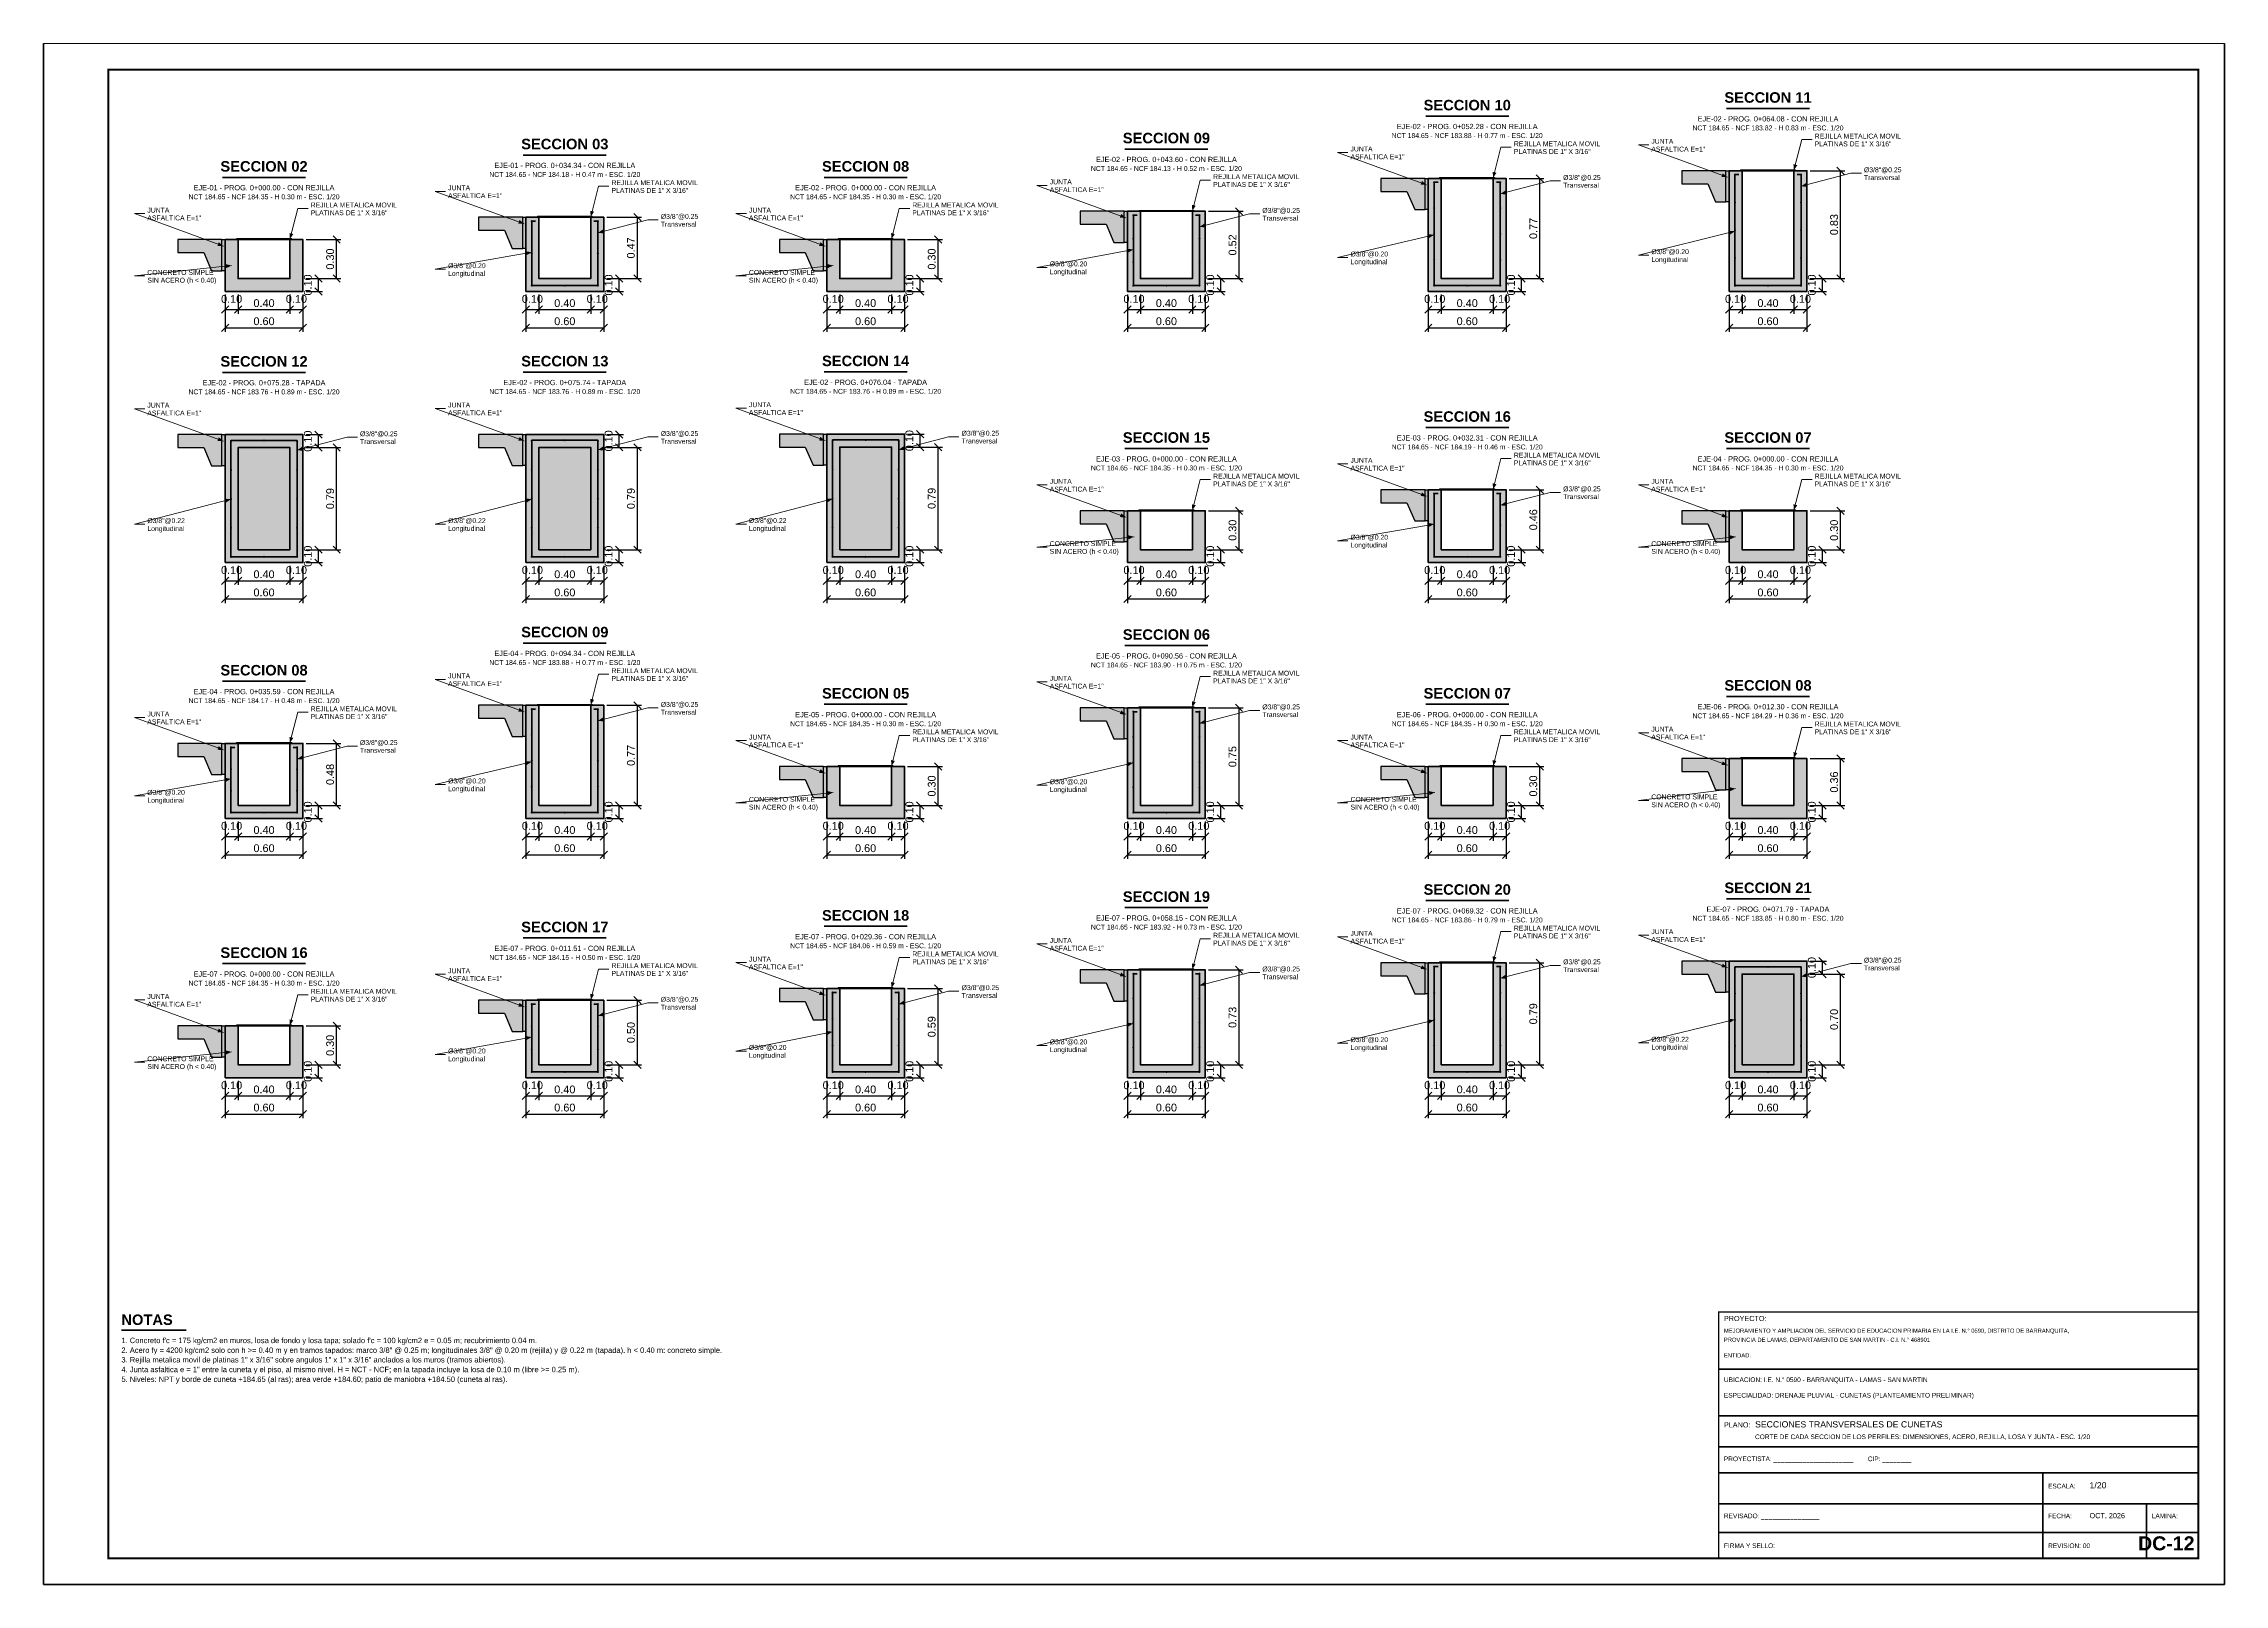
# Paper-space layout 'DC-12' of a CAD drawing. Header units: metres, sheet in millimetres. Extents: x 0 to 841, y 0 to 594.
# The model-space entities are those that its viewports show. They can reach past a viewport. Long polylines and large blocks are cut down to what shows.
import ezdxf
from ezdxf.enums import TextEntityAlignment as Align

# ---------------------------------------------------------------- set-up
doc = ezdxf.new("R2010")
doc.units = ezdxf.units.M
doc.header["$LTSCALE"] = 0.25
doc.layers.add('CONCRETO-ACHURADO', color=8, linetype='CONTINUOUS', true_color=0xe2e2e2)
for name, color, linetype, lineweight in [('COTAS', 94, 'CONTINUOUS', 18), ('LLAMADAS', 30, 'CONTINUOUS', 18), ('MARCO', 7, 'CONTINUOUS', 50), ('ROTULO', 7, 'CONTINUOUS', 35), ('SEC-ABIERTA', 5, 'CONTINUOUS', 35), ('SEC-ACERO', 6, 'CONTINUOUS', 50), ('SEC-PISO', 8, 'CONTINUOUS', 25), ('SEC-REJILLA', 1, 'CONTINUOUS', 35), ('SEC-TAPADA', 3, 'CONTINUOUS', 35), ('TITULOS', 160, 'CONTINUOUS', 35)]:
    doc.layers.add(name, color=color, linetype=linetype, lineweight=lineweight)
for name, color, linetype in [('ROTULO-TEXTO', 7, 'CONTINUOUS'), ('SEC-ACERO-LONG', 5, 'CONTINUOUS'), ('SEC-HUECO', 7, 'Continuous'), ('SEC-JUNTA', 8, 'CONTINUOUS'), ('TEXTOS', 7, 'CONTINUOUS'), ('TEXTOS-NOTAS', 7, 'CONTINUOUS')]:
    doc.layers.add(name, color=color, linetype=linetype)
doc.styles.get("Standard").update_dxf_attribs({"font": 'arial.ttf'})
doc.styles.add('TITULOS', font='arialbd.ttf')
doc.dimstyles.new('COT-20', dxfattribs={"dimscale": 0.02, "dimtxt": 3, "dimasz": 2.2, "dimexe": 1.6, "dimexo": 1.2, "dimgap": 1, "dimtad": 1, "dimzin": 0, "dimdsep": 46, "dimtxsty": 'Standard', "dimtsz": 1.4, "dimcen": 2.5, "dimclrd": 256, "dimclre": 256, "dimclrt": 7, "dimazin": 3, "dimtfac": 1, "dimtmove": 0, "dimatfit": 3})

msp = doc.modelspace()

# ---------------------------------------------------------------- hatches: boundary and pattern name
at = {"layer": 'CONCRETO-ACHURADO', "true_color": 0xe2e2e2}
h = msp.add_hatch(color=7, dxfattribs=at)
h.dxf.hatch_style = 1
h.paths.add_polyline_path([(355346.81, 9249546.841), (355346.47, 9249546.841), (355346.47, 9249546.741), (355346.67, 9249546.741), (355346.73, 9249546.601), (355346.81, 9249546.601)])
h = msp.add_hatch(color=7, dxfattribs=at)
h.dxf.hatch_style = 1
h.paths.add_polyline_path([(355346.835, 9249545.969), (355347.435, 9249545.969), (355347.435, 9249546.841), (355347.335, 9249546.841), (355347.335, 9249546.069), (355346.935, 9249546.069), (355346.935, 9249546.841), (355346.835, 9249546.841)])
h = msp.add_hatch(color=7, dxfattribs=at)
h.dxf.hatch_style = 1
h.paths.add_polyline_path([(355349.13, 9249546.9), (355348.79, 9249546.9), (355348.79, 9249546.8), (355348.99, 9249546.8), (355349.05, 9249546.66), (355349.13, 9249546.66)])
h = msp.add_hatch(color=7, dxfattribs=at)
h.dxf.hatch_style = 1
h.paths.add_polyline_path([(355349.155, 9249545.969), (355349.755, 9249545.969), (355349.755, 9249546.9), (355349.655, 9249546.9), (355349.655, 9249546.069), (355349.255, 9249546.069), (355349.255, 9249546.9), (355349.155, 9249546.9)])
h = msp.add_hatch(color=7, dxfattribs=at)
h.dxf.hatch_style = 1
h.paths.add_polyline_path([(355344.49, 9249546.587), (355344.15, 9249546.587), (355344.15, 9249546.487), (355344.35, 9249546.487), (355344.41, 9249546.347), (355344.49, 9249546.347)])
h = msp.add_hatch(color=7, dxfattribs=at)
h.dxf.hatch_style = 1
h.paths.add_polyline_path([(355344.515, 9249545.969), (355345.115, 9249545.969), (355345.115, 9249546.587), (355345.015, 9249546.587), (355345.015, 9249546.069), (355344.615, 9249546.069), (355344.615, 9249546.587), (355344.515, 9249546.587)])
h = msp.add_hatch(color=7, dxfattribs=at)
h.dxf.hatch_style = 1
h.paths.add_polyline_path([(355339.85, 9249546.541), (355339.51, 9249546.541), (355339.51, 9249546.441), (355339.71, 9249546.441), (355339.77, 9249546.301), (355339.85, 9249546.301)])
h = msp.add_hatch(color=7, dxfattribs=at)
h.dxf.hatch_style = 1
h.paths.add_polyline_path([(355339.875, 9249545.969), (355340.475, 9249545.969), (355340.475, 9249546.541), (355340.375, 9249546.541), (355340.375, 9249546.069), (355339.975, 9249546.069), (355339.975, 9249546.541), (355339.875, 9249546.541)])
h = msp.add_hatch(color=7, dxfattribs=at)
h.dxf.hatch_style = 1
h.paths.add_polyline_path([(355337.53, 9249546.369), (355337.19, 9249546.369), (355337.19, 9249546.269), (355337.39, 9249546.269), (355337.45, 9249546.129), (355337.53, 9249546.129)])
h = msp.add_hatch(color=7, dxfattribs=at)
h.dxf.hatch_style = 1
h.paths.add_polyline_path([(355337.555, 9249545.969), (355338.155, 9249545.969), (355338.155, 9249546.369), (355338.055, 9249546.369), (355338.055, 9249546.069), (355337.655, 9249546.069), (355337.655, 9249546.369), (355337.555, 9249546.369)])
h = msp.add_hatch(color=7, dxfattribs=at)
h.dxf.hatch_style = 1
h.paths.add_polyline_path([(355342.17, 9249546.369), (355341.83, 9249546.369), (355341.83, 9249546.269), (355342.03, 9249546.269), (355342.09, 9249546.129), (355342.17, 9249546.129)])
h = msp.add_hatch(color=7, dxfattribs=at)
h.dxf.hatch_style = 1
h.paths.add_polyline_path([(355342.195, 9249545.969), (355342.795, 9249545.969), (355342.795, 9249546.369), (355342.695, 9249546.369), (355342.695, 9249546.069), (355342.295, 9249546.069), (355342.295, 9249546.369), (355342.195, 9249546.369)])
h = msp.add_hatch(color=7, dxfattribs=at)
h.dxf.hatch_style = 1
h.paths.add_polyline_path([(355337.53, 9249544.865), (355337.19, 9249544.865), (355337.19, 9249544.765), (355337.39, 9249544.765), (355337.45, 9249544.625), (355337.53, 9249544.625)])
h = msp.add_hatch(color=7, dxfattribs=at)
h.dxf.hatch_style = 1
h.paths.add_polyline_path([(355337.555, 9249543.878), (355338.155, 9249543.878), (355338.155, 9249544.865), (355337.555, 9249544.865)])
h = msp.add_hatch(color=7, dxfattribs=at)
h.dxf.hatch_style = 1
h.paths.add_polyline_path([(355339.85, 9249544.867), (355339.51, 9249544.867), (355339.51, 9249544.767), (355339.71, 9249544.767), (355339.77, 9249544.627), (355339.85, 9249544.627)])
h = msp.add_hatch(color=7, dxfattribs=at)
h.dxf.hatch_style = 1
h.paths.add_polyline_path([(355339.875, 9249543.878), (355340.475, 9249543.878), (355340.475, 9249544.867), (355339.875, 9249544.867)])
h = msp.add_hatch(color=7, dxfattribs=at)
h.dxf.hatch_style = 1
h.paths.add_polyline_path([(355342.17, 9249544.869), (355341.83, 9249544.869), (355341.83, 9249544.769), (355342.03, 9249544.769), (355342.09, 9249544.629), (355342.17, 9249544.629)])
h = msp.add_hatch(color=7, dxfattribs=at)
h.dxf.hatch_style = 1
h.paths.add_polyline_path([(355342.195, 9249543.878), (355342.795, 9249543.878), (355342.795, 9249544.869), (355342.195, 9249544.869)])
h = msp.add_hatch(color=7, dxfattribs=at)
h.dxf.hatch_style = 1
h.paths.add_polyline_path([(355346.81, 9249544.44), (355346.47, 9249544.44), (355346.47, 9249544.34), (355346.67, 9249544.34), (355346.73, 9249544.2), (355346.81, 9249544.2)])
h = msp.add_hatch(color=7, dxfattribs=at)
h.dxf.hatch_style = 1
h.paths.add_polyline_path([(355346.835, 9249543.878), (355347.435, 9249543.878), (355347.435, 9249544.44), (355347.335, 9249544.44), (355347.335, 9249543.978), (355346.935, 9249543.978), (355346.935, 9249544.44), (355346.835, 9249544.44)])
h = msp.add_hatch(color=7, dxfattribs=at)
h.dxf.hatch_style = 1
h.paths.add_polyline_path([(355344.49, 9249544.278), (355344.15, 9249544.278), (355344.15, 9249544.178), (355344.35, 9249544.178), (355344.41, 9249544.038), (355344.49, 9249544.038)])
h = msp.add_hatch(color=7, dxfattribs=at)
h.dxf.hatch_style = 1
h.paths.add_polyline_path([(355344.515, 9249543.878), (355345.115, 9249543.878), (355345.115, 9249544.278), (355345.015, 9249544.278), (355345.015, 9249543.978), (355344.615, 9249543.978), (355344.615, 9249544.278), (355344.515, 9249544.278)])
h = msp.add_hatch(color=7, dxfattribs=at)
h.dxf.hatch_style = 1
h.paths.add_polyline_path([(355349.13, 9249544.278), (355348.79, 9249544.278), (355348.79, 9249544.178), (355348.99, 9249544.178), (355349.05, 9249544.038), (355349.13, 9249544.038)])
h = msp.add_hatch(color=7, dxfattribs=at)
h.dxf.hatch_style = 1
h.paths.add_polyline_path([(355349.155, 9249543.878), (355349.755, 9249543.878), (355349.755, 9249544.278), (355349.655, 9249544.278), (355349.655, 9249543.978), (355349.255, 9249543.978), (355349.255, 9249544.278), (355349.155, 9249544.278)])
h = msp.add_hatch(color=7, dxfattribs=at)
h.dxf.hatch_style = 1
h.paths.add_polyline_path([(355339.85, 9249542.778), (355339.51, 9249542.778), (355339.51, 9249542.678), (355339.71, 9249542.678), (355339.77, 9249542.538), (355339.85, 9249542.538)])
h = msp.add_hatch(color=7, dxfattribs=at)
h.dxf.hatch_style = 1
h.paths.add_polyline_path([(355339.875, 9249541.906), (355340.475, 9249541.906), (355340.475, 9249542.778), (355340.375, 9249542.778), (355340.375, 9249542.006), (355339.975, 9249542.006), (355339.975, 9249542.778), (355339.875, 9249542.778)])
h = msp.add_hatch(color=7, dxfattribs=at)
h.dxf.hatch_style = 1
h.paths.add_polyline_path([(355344.49, 9249542.759), (355344.15, 9249542.759), (355344.15, 9249542.659), (355344.35, 9249542.659), (355344.41, 9249542.519), (355344.49, 9249542.519)])
h = msp.add_hatch(color=7, dxfattribs=at)
h.dxf.hatch_style = 1
h.paths.add_polyline_path([(355344.515, 9249541.906), (355345.115, 9249541.906), (355345.115, 9249542.759), (355345.015, 9249542.759), (355345.015, 9249542.006), (355344.615, 9249542.006), (355344.615, 9249542.759), (355344.515, 9249542.759)])
h = msp.add_hatch(color=7, dxfattribs=at)
h.dxf.hatch_style = 1
h.paths.add_polyline_path([(355337.53, 9249542.484), (355337.19, 9249542.484), (355337.19, 9249542.384), (355337.39, 9249542.384), (355337.45, 9249542.244), (355337.53, 9249542.244)])
h = msp.add_hatch(color=7, dxfattribs=at)
h.dxf.hatch_style = 1
h.paths.add_polyline_path([(355337.555, 9249541.906), (355338.155, 9249541.906), (355338.155, 9249542.484), (355338.055, 9249542.484), (355338.055, 9249542.006), (355337.655, 9249542.006), (355337.655, 9249542.484), (355337.555, 9249542.484)])
h = msp.add_hatch(color=7, dxfattribs=at)
h.dxf.hatch_style = 1
h.paths.add_polyline_path([(355342.17, 9249542.306), (355341.83, 9249542.306), (355341.83, 9249542.206), (355342.03, 9249542.206), (355342.09, 9249542.066), (355342.17, 9249542.066)])
h = msp.add_hatch(color=7, dxfattribs=at)
h.dxf.hatch_style = 1
h.paths.add_polyline_path([(355342.195, 9249541.906), (355342.795, 9249541.906), (355342.795, 9249542.306), (355342.695, 9249542.306), (355342.695, 9249542.006), (355342.295, 9249542.006), (355342.295, 9249542.306), (355342.195, 9249542.306)])
h = msp.add_hatch(color=7, dxfattribs=at)
h.dxf.hatch_style = 1
h.paths.add_polyline_path([(355346.81, 9249542.306), (355346.47, 9249542.306), (355346.47, 9249542.206), (355346.67, 9249542.206), (355346.73, 9249542.066), (355346.81, 9249542.066)])
h = msp.add_hatch(color=7, dxfattribs=at)
h.dxf.hatch_style = 1
h.paths.add_polyline_path([(355346.835, 9249541.906), (355347.435, 9249541.906), (355347.435, 9249542.306), (355347.335, 9249542.306), (355347.335, 9249542.006), (355346.935, 9249542.006), (355346.935, 9249542.306), (355346.835, 9249542.306)])
h = msp.add_hatch(color=7, dxfattribs=at)
h.dxf.hatch_style = 1
h.paths.add_polyline_path([(355349.13, 9249542.367), (355348.79, 9249542.367), (355348.79, 9249542.267), (355348.99, 9249542.267), (355349.05, 9249542.127), (355349.13, 9249542.127)])
h = msp.add_hatch(color=7, dxfattribs=at)
h.dxf.hatch_style = 1
h.paths.add_polyline_path([(355349.155, 9249541.906), (355349.755, 9249541.906), (355349.755, 9249542.367), (355349.655, 9249542.367), (355349.655, 9249542.006), (355349.255, 9249542.006), (355349.255, 9249542.367), (355349.155, 9249542.367)])
h = msp.add_hatch(color=7, dxfattribs=at)
h.dxf.hatch_style = 1
h.paths.add_polyline_path([(355344.49, 9249540.738), (355344.15, 9249540.738), (355344.15, 9249540.638), (355344.35, 9249540.638), (355344.41, 9249540.498), (355344.49, 9249540.498)])
h = msp.add_hatch(color=7, dxfattribs=at)
h.dxf.hatch_style = 1
h.paths.add_polyline_path([(355344.515, 9249539.906), (355345.115, 9249539.906), (355345.115, 9249540.738), (355345.015, 9249540.738), (355345.015, 9249540.006), (355344.615, 9249540.006), (355344.615, 9249540.738), (355344.515, 9249540.738)])
h = msp.add_hatch(color=7, dxfattribs=at)
h.dxf.hatch_style = 1
h.paths.add_polyline_path([(355346.81, 9249540.793), (355346.47, 9249540.793), (355346.47, 9249540.693), (355346.67, 9249540.693), (355346.73, 9249540.553), (355346.81, 9249540.553)])
h = msp.add_hatch(color=7, dxfattribs=at)
h.dxf.hatch_style = 1
h.paths.add_polyline_path([(355346.835, 9249539.906), (355347.435, 9249539.906), (355347.435, 9249540.793), (355347.335, 9249540.793), (355347.335, 9249540.006), (355346.935, 9249540.006), (355346.935, 9249540.793), (355346.835, 9249540.793)])
h = msp.add_hatch(color=7, dxfattribs=at)
h.dxf.hatch_style = 1
h.paths.add_polyline_path([(355349.13, 9249540.806), (355348.79, 9249540.806), (355348.79, 9249540.706), (355348.99, 9249540.706), (355349.05, 9249540.566), (355349.13, 9249540.566)])
h = msp.add_hatch(color=7, dxfattribs=at)
h.dxf.hatch_style = 1
h.paths.add_polyline_path([(355349.155, 9249539.906), (355349.755, 9249539.906), (355349.755, 9249540.806), (355349.155, 9249540.806)])
h = msp.add_hatch(color=7, dxfattribs=at)
h.dxf.hatch_style = 1
h.paths.add_polyline_path([(355342.17, 9249540.594), (355341.83, 9249540.594), (355341.83, 9249540.494), (355342.03, 9249540.494), (355342.09, 9249540.354), (355342.17, 9249540.354)])
h = msp.add_hatch(color=7, dxfattribs=at)
h.dxf.hatch_style = 1
h.paths.add_polyline_path([(355342.195, 9249539.906), (355342.795, 9249539.906), (355342.795, 9249540.594), (355342.695, 9249540.594), (355342.695, 9249540.006), (355342.295, 9249540.006), (355342.295, 9249540.594), (355342.195, 9249540.594)])
h = msp.add_hatch(color=7, dxfattribs=at)
h.dxf.hatch_style = 1
h.paths.add_polyline_path([(355339.85, 9249540.504), (355339.51, 9249540.504), (355339.51, 9249540.404), (355339.71, 9249540.404), (355339.77, 9249540.264), (355339.85, 9249540.264)])
h = msp.add_hatch(color=7, dxfattribs=at)
h.dxf.hatch_style = 1
h.paths.add_polyline_path([(355339.875, 9249539.906), (355340.475, 9249539.906), (355340.475, 9249540.504), (355340.375, 9249540.504), (355340.375, 9249540.006), (355339.975, 9249540.006), (355339.975, 9249540.504), (355339.875, 9249540.504)])
h = msp.add_hatch(color=7, dxfattribs=at)
h.dxf.hatch_style = 1
h.paths.add_polyline_path([(355337.53, 9249540.306), (355337.19, 9249540.306), (355337.19, 9249540.206), (355337.39, 9249540.206), (355337.45, 9249540.066), (355337.53, 9249540.066)])
h = msp.add_hatch(color=7, dxfattribs=at)
h.dxf.hatch_style = 1
h.paths.add_polyline_path([(355337.555, 9249539.906), (355338.155, 9249539.906), (355338.155, 9249540.306), (355338.055, 9249540.306), (355338.055, 9249540.006), (355337.655, 9249540.006), (355337.655, 9249540.306), (355337.555, 9249540.306)])
at = {"layer": 'SEC-ACERO-LONG'}
h = msp.add_hatch(color=5, dxfattribs=at)
h.dxf.hatch_style = 1
edge = h.paths.add_edge_path()
edge.add_arc((355346.88, 9249546.811), 0.0085, 0, 360)
h = msp.add_hatch(color=5, dxfattribs=at)
h.dxf.hatch_style = 1
edge = h.paths.add_edge_path()
edge.add_arc((355347.39, 9249546.811), 0.0085, 0, 360)
h = msp.add_hatch(color=5, dxfattribs=at)
h.dxf.hatch_style = 1
edge = h.paths.add_edge_path()
edge.add_arc((355349.2, 9249546.87), 0.0085, 0, 360)
h = msp.add_hatch(color=5, dxfattribs=at)
h.dxf.hatch_style = 1
edge = h.paths.add_edge_path()
edge.add_arc((355349.71, 9249546.87), 0.0085, 0, 360)
h = msp.add_hatch(color=5, dxfattribs=at)
h.dxf.hatch_style = 1
edge = h.paths.add_edge_path()
edge.add_arc((355346.88, 9249546.612), 0.0085, 0, 360)
h = msp.add_hatch(color=5, dxfattribs=at)
h.dxf.hatch_style = 1
edge = h.paths.add_edge_path()
edge.add_arc((355347.39, 9249546.612), 0.0085, 0, 360)
h = msp.add_hatch(color=5, dxfattribs=at)
h.dxf.hatch_style = 1
edge = h.paths.add_edge_path()
edge.add_arc((355349.2, 9249546.656), 0.0085, 0, 360)
h = msp.add_hatch(color=5, dxfattribs=at)
h.dxf.hatch_style = 1
edge = h.paths.add_edge_path()
edge.add_arc((355349.71, 9249546.656), 0.0085, 0, 360)
h = msp.add_hatch(color=5, dxfattribs=at)
h.dxf.hatch_style = 1
edge = h.paths.add_edge_path()
edge.add_arc((355339.92, 9249546.511), 0.0085, 0, 360)
h = msp.add_hatch(color=5, dxfattribs=at)
h.dxf.hatch_style = 1
edge = h.paths.add_edge_path()
edge.add_arc((355340.43, 9249546.511), 0.0085, 0, 360)
h = msp.add_hatch(color=5, dxfattribs=at)
h.dxf.hatch_style = 1
edge = h.paths.add_edge_path()
edge.add_arc((355344.56, 9249546.557), 0.0085, 0, 360)
h = msp.add_hatch(color=5, dxfattribs=at)
h.dxf.hatch_style = 1
edge = h.paths.add_edge_path()
edge.add_arc((355345.07, 9249546.557), 0.0085, 0, 360)
h = msp.add_hatch(color=5, dxfattribs=at)
h.dxf.hatch_style = 1
edge = h.paths.add_edge_path()
edge.add_arc((355346.88, 9249546.413), 0.0085, 0, 360)
h = msp.add_hatch(color=5, dxfattribs=at)
h.dxf.hatch_style = 1
edge = h.paths.add_edge_path()
edge.add_arc((355347.39, 9249546.413), 0.0085, 0, 360)
h = msp.add_hatch(color=5, dxfattribs=at)
h.dxf.hatch_style = 1
edge = h.paths.add_edge_path()
edge.add_arc((355349.2, 9249546.442), 0.0085, 0, 360)
h = msp.add_hatch(color=5, dxfattribs=at)
h.dxf.hatch_style = 1
edge = h.paths.add_edge_path()
edge.add_arc((355349.71, 9249546.442), 0.0085, 0, 360)
h = msp.add_hatch(color=5, dxfattribs=at)
h.dxf.hatch_style = 1
edge = h.paths.add_edge_path()
edge.add_arc((355339.92, 9249546.262), 0.0085, 0, 360)
h = msp.add_hatch(color=5, dxfattribs=at)
h.dxf.hatch_style = 1
edge = h.paths.add_edge_path()
edge.add_arc((355340.43, 9249546.262), 0.0085, 0, 360)
h = msp.add_hatch(color=5, dxfattribs=at)
h.dxf.hatch_style = 1
edge = h.paths.add_edge_path()
edge.add_arc((355344.56, 9249546.376), 0.0085, 0, 360)
h = msp.add_hatch(color=5, dxfattribs=at)
h.dxf.hatch_style = 1
edge = h.paths.add_edge_path()
edge.add_arc((355345.07, 9249546.376), 0.0085, 0, 360)
h = msp.add_hatch(color=5, dxfattribs=at)
h.dxf.hatch_style = 1
edge = h.paths.add_edge_path()
edge.add_arc((355344.56, 9249546.195), 0.0085, 0, 360)
h = msp.add_hatch(color=5, dxfattribs=at)
h.dxf.hatch_style = 1
edge = h.paths.add_edge_path()
edge.add_arc((355345.07, 9249546.195), 0.0085, 0, 360)
h = msp.add_hatch(color=5, dxfattribs=at)
h.dxf.hatch_style = 1
edge = h.paths.add_edge_path()
edge.add_arc((355346.88, 9249546.213), 0.0085, 0, 360)
h = msp.add_hatch(color=5, dxfattribs=at)
h.dxf.hatch_style = 1
edge = h.paths.add_edge_path()
edge.add_arc((355347.39, 9249546.213), 0.0085, 0, 360)
h = msp.add_hatch(color=5, dxfattribs=at)
h.dxf.hatch_style = 1
edge = h.paths.add_edge_path()
edge.add_arc((355349.2, 9249546.228), 0.0085, 0, 360)
h = msp.add_hatch(color=5, dxfattribs=at)
h.dxf.hatch_style = 1
edge = h.paths.add_edge_path()
edge.add_arc((355349.71, 9249546.228), 0.0085, 0, 360)
h = msp.add_hatch(color=5, dxfattribs=at)
h.dxf.hatch_style = 1
edge = h.paths.add_edge_path()
edge.add_arc((355339.92, 9249546.014), 0.0085, 0, 360)
h = msp.add_hatch(color=5, dxfattribs=at)
h.dxf.hatch_style = 1
edge = h.paths.add_edge_path()
edge.add_arc((355340.175, 9249546.014), 0.0085, 0, 360)
h = msp.add_hatch(color=5, dxfattribs=at)
h.dxf.hatch_style = 1
edge = h.paths.add_edge_path()
edge.add_arc((355340.43, 9249546.014), 0.0085, 0, 360)
h = msp.add_hatch(color=5, dxfattribs=at)
h.dxf.hatch_style = 1
edge = h.paths.add_edge_path()
edge.add_arc((355344.56, 9249546.014), 0.0085, 0, 360)
h = msp.add_hatch(color=5, dxfattribs=at)
h.dxf.hatch_style = 1
edge = h.paths.add_edge_path()
edge.add_arc((355344.815, 9249546.014), 0.0085, 0, 360)
h = msp.add_hatch(color=5, dxfattribs=at)
h.dxf.hatch_style = 1
edge = h.paths.add_edge_path()
edge.add_arc((355345.07, 9249546.014), 0.0085, 0, 360)
h = msp.add_hatch(color=5, dxfattribs=at)
h.dxf.hatch_style = 1
edge = h.paths.add_edge_path()
edge.add_arc((355346.88, 9249546.014), 0.0085, 0, 360)
h = msp.add_hatch(color=5, dxfattribs=at)
h.dxf.hatch_style = 1
edge = h.paths.add_edge_path()
edge.add_arc((355347.135, 9249546.014), 0.0085, 0, 360)
h = msp.add_hatch(color=5, dxfattribs=at)
h.dxf.hatch_style = 1
edge = h.paths.add_edge_path()
edge.add_arc((355347.39, 9249546.014), 0.0085, 0, 360)
h = msp.add_hatch(color=5, dxfattribs=at)
h.dxf.hatch_style = 1
edge = h.paths.add_edge_path()
edge.add_arc((355349.2, 9249546.014), 0.0085, 0, 360)
h = msp.add_hatch(color=5, dxfattribs=at)
h.dxf.hatch_style = 1
edge = h.paths.add_edge_path()
edge.add_arc((355349.455, 9249546.014), 0.0085, 0, 360)
h = msp.add_hatch(color=5, dxfattribs=at)
h.dxf.hatch_style = 1
edge = h.paths.add_edge_path()
edge.add_arc((355349.71, 9249546.014), 0.0085, 0, 360)
h = msp.add_hatch(color=5, dxfattribs=at)
h.dxf.hatch_style = 1
edge = h.paths.add_edge_path()
edge.add_arc((355337.6, 9249544.815), 0.0085, 0, 360)
h = msp.add_hatch(color=5, dxfattribs=at)
h.dxf.hatch_style = 1
edge = h.paths.add_edge_path()
edge.add_arc((355337.855, 9249544.82), 0.0085, 0, 360)
h = msp.add_hatch(color=5, dxfattribs=at)
h.dxf.hatch_style = 1
edge = h.paths.add_edge_path()
edge.add_arc((355338.11, 9249544.815), 0.0085, 0, 360)
h = msp.add_hatch(color=5, dxfattribs=at)
h.dxf.hatch_style = 1
edge = h.paths.add_edge_path()
edge.add_arc((355339.92, 9249544.817), 0.0085, 0, 360)
h = msp.add_hatch(color=5, dxfattribs=at)
h.dxf.hatch_style = 1
edge = h.paths.add_edge_path()
edge.add_arc((355340.175, 9249544.822), 0.0085, 0, 360)
h = msp.add_hatch(color=5, dxfattribs=at)
h.dxf.hatch_style = 1
edge = h.paths.add_edge_path()
edge.add_arc((355340.43, 9249544.817), 0.0085, 0, 360)
h = msp.add_hatch(color=5, dxfattribs=at)
h.dxf.hatch_style = 1
edge = h.paths.add_edge_path()
edge.add_arc((355342.24, 9249544.819), 0.0085, 0, 360)
h = msp.add_hatch(color=5, dxfattribs=at)
h.dxf.hatch_style = 1
edge = h.paths.add_edge_path()
edge.add_arc((355342.495, 9249544.824), 0.0085, 0, 360)
h = msp.add_hatch(color=5, dxfattribs=at)
h.dxf.hatch_style = 1
edge = h.paths.add_edge_path()
edge.add_arc((355342.75, 9249544.819), 0.0085, 0, 360)
h = msp.add_hatch(color=5, dxfattribs=at)
h.dxf.hatch_style = 1
edge = h.paths.add_edge_path()
edge.add_arc((355337.6, 9249544.592), 0.0085, 0, 360)
h = msp.add_hatch(color=5, dxfattribs=at)
h.dxf.hatch_style = 1
edge = h.paths.add_edge_path()
edge.add_arc((355338.11, 9249544.592), 0.0085, 0, 360)
h = msp.add_hatch(color=5, dxfattribs=at)
h.dxf.hatch_style = 1
edge = h.paths.add_edge_path()
edge.add_arc((355339.92, 9249544.593), 0.0085, 0, 360)
h = msp.add_hatch(color=5, dxfattribs=at)
h.dxf.hatch_style = 1
edge = h.paths.add_edge_path()
edge.add_arc((355340.43, 9249544.593), 0.0085, 0, 360)
h = msp.add_hatch(color=5, dxfattribs=at)
h.dxf.hatch_style = 1
edge = h.paths.add_edge_path()
edge.add_arc((355342.24, 9249544.595), 0.0085, 0, 360)
h = msp.add_hatch(color=5, dxfattribs=at)
h.dxf.hatch_style = 1
edge = h.paths.add_edge_path()
edge.add_arc((355342.75, 9249544.595), 0.0085, 0, 360)
h = msp.add_hatch(color=5, dxfattribs=at)
h.dxf.hatch_style = 1
edge = h.paths.add_edge_path()
edge.add_arc((355346.88, 9249544.41), 0.0085, 0, 360)
h = msp.add_hatch(color=5, dxfattribs=at)
h.dxf.hatch_style = 1
edge = h.paths.add_edge_path()
edge.add_arc((355347.39, 9249544.41), 0.0085, 0, 360)
h = msp.add_hatch(color=5, dxfattribs=at)
h.dxf.hatch_style = 1
edge = h.paths.add_edge_path()
edge.add_arc((355337.6, 9249544.369), 0.0085, 0, 360)
h = msp.add_hatch(color=5, dxfattribs=at)
h.dxf.hatch_style = 1
edge = h.paths.add_edge_path()
edge.add_arc((355338.11, 9249544.369), 0.0085, 0, 360)
h = msp.add_hatch(color=5, dxfattribs=at)
h.dxf.hatch_style = 1
edge = h.paths.add_edge_path()
edge.add_arc((355339.92, 9249544.37), 0.0085, 0, 360)
h = msp.add_hatch(color=5, dxfattribs=at)
h.dxf.hatch_style = 1
edge = h.paths.add_edge_path()
edge.add_arc((355340.43, 9249544.37), 0.0085, 0, 360)
h = msp.add_hatch(color=5, dxfattribs=at)
h.dxf.hatch_style = 1
edge = h.paths.add_edge_path()
edge.add_arc((355342.24, 9249544.371), 0.0085, 0, 360)
h = msp.add_hatch(color=5, dxfattribs=at)
h.dxf.hatch_style = 1
edge = h.paths.add_edge_path()
edge.add_arc((355342.75, 9249544.371), 0.0085, 0, 360)
h = msp.add_hatch(color=5, dxfattribs=at)
h.dxf.hatch_style = 1
edge = h.paths.add_edge_path()
edge.add_arc((355337.6, 9249544.146), 0.0085, 0, 360)
h = msp.add_hatch(color=5, dxfattribs=at)
h.dxf.hatch_style = 1
edge = h.paths.add_edge_path()
edge.add_arc((355338.11, 9249544.146), 0.0085, 0, 360)
h = msp.add_hatch(color=5, dxfattribs=at)
h.dxf.hatch_style = 1
edge = h.paths.add_edge_path()
edge.add_arc((355339.92, 9249544.147), 0.0085, 0, 360)
h = msp.add_hatch(color=5, dxfattribs=at)
h.dxf.hatch_style = 1
edge = h.paths.add_edge_path()
edge.add_arc((355340.43, 9249544.147), 0.0085, 0, 360)
h = msp.add_hatch(color=5, dxfattribs=at)
h.dxf.hatch_style = 1
edge = h.paths.add_edge_path()
edge.add_arc((355342.24, 9249544.147), 0.0085, 0, 360)
h = msp.add_hatch(color=5, dxfattribs=at)
h.dxf.hatch_style = 1
edge = h.paths.add_edge_path()
edge.add_arc((355342.75, 9249544.147), 0.0085, 0, 360)
h = msp.add_hatch(color=5, dxfattribs=at)
h.dxf.hatch_style = 1
edge = h.paths.add_edge_path()
edge.add_arc((355346.88, 9249544.167), 0.0085, 0, 360)
h = msp.add_hatch(color=5, dxfattribs=at)
h.dxf.hatch_style = 1
edge = h.paths.add_edge_path()
edge.add_arc((355347.39, 9249544.167), 0.0085, 0, 360)
h = msp.add_hatch(color=5, dxfattribs=at)
h.dxf.hatch_style = 1
edge = h.paths.add_edge_path()
edge.add_arc((355337.6, 9249543.923), 0.0085, 0, 360)
h = msp.add_hatch(color=5, dxfattribs=at)
h.dxf.hatch_style = 1
edge = h.paths.add_edge_path()
edge.add_arc((355337.855, 9249543.923), 0.0085, 0, 360)
h = msp.add_hatch(color=5, dxfattribs=at)
h.dxf.hatch_style = 1
edge = h.paths.add_edge_path()
edge.add_arc((355338.11, 9249543.923), 0.0085, 0, 360)
h = msp.add_hatch(color=5, dxfattribs=at)
h.dxf.hatch_style = 1
edge = h.paths.add_edge_path()
edge.add_arc((355339.92, 9249543.923), 0.0085, 0, 360)
h = msp.add_hatch(color=5, dxfattribs=at)
h.dxf.hatch_style = 1
edge = h.paths.add_edge_path()
edge.add_arc((355340.175, 9249543.923), 0.0085, 0, 360)
h = msp.add_hatch(color=5, dxfattribs=at)
h.dxf.hatch_style = 1
edge = h.paths.add_edge_path()
edge.add_arc((355340.43, 9249543.923), 0.0085, 0, 360)
h = msp.add_hatch(color=5, dxfattribs=at)
h.dxf.hatch_style = 1
edge = h.paths.add_edge_path()
edge.add_arc((355342.24, 9249543.923), 0.0085, 0, 360)
h = msp.add_hatch(color=5, dxfattribs=at)
h.dxf.hatch_style = 1
edge = h.paths.add_edge_path()
edge.add_arc((355342.495, 9249543.923), 0.0085, 0, 360)
h = msp.add_hatch(color=5, dxfattribs=at)
h.dxf.hatch_style = 1
edge = h.paths.add_edge_path()
edge.add_arc((355342.75, 9249543.923), 0.0085, 0, 360)
h = msp.add_hatch(color=5, dxfattribs=at)
h.dxf.hatch_style = 1
edge = h.paths.add_edge_path()
edge.add_arc((355346.88, 9249543.923), 0.0085, 0, 360)
h = msp.add_hatch(color=5, dxfattribs=at)
h.dxf.hatch_style = 1
edge = h.paths.add_edge_path()
edge.add_arc((355347.135, 9249543.923), 0.0085, 0, 360)
h = msp.add_hatch(color=5, dxfattribs=at)
h.dxf.hatch_style = 1
edge = h.paths.add_edge_path()
edge.add_arc((355347.39, 9249543.923), 0.0085, 0, 360)
h = msp.add_hatch(color=5, dxfattribs=at)
h.dxf.hatch_style = 1
edge = h.paths.add_edge_path()
edge.add_arc((355339.92, 9249542.748), 0.0085, 0, 360)
h = msp.add_hatch(color=5, dxfattribs=at)
h.dxf.hatch_style = 1
edge = h.paths.add_edge_path()
edge.add_arc((355340.43, 9249542.748), 0.0085, 0, 360)
h = msp.add_hatch(color=5, dxfattribs=at)
h.dxf.hatch_style = 1
edge = h.paths.add_edge_path()
edge.add_arc((355344.56, 9249542.729), 0.0085, 0, 360)
h = msp.add_hatch(color=5, dxfattribs=at)
h.dxf.hatch_style = 1
edge = h.paths.add_edge_path()
edge.add_arc((355345.07, 9249542.729), 0.0085, 0, 360)
h = msp.add_hatch(color=5, dxfattribs=at)
h.dxf.hatch_style = 1
edge = h.paths.add_edge_path()
edge.add_arc((355339.92, 9249542.549), 0.0085, 0, 360)
h = msp.add_hatch(color=5, dxfattribs=at)
h.dxf.hatch_style = 1
edge = h.paths.add_edge_path()
edge.add_arc((355340.43, 9249542.549), 0.0085, 0, 360)
h = msp.add_hatch(color=5, dxfattribs=at)
h.dxf.hatch_style = 1
edge = h.paths.add_edge_path()
edge.add_arc((355337.6, 9249542.454), 0.0085, 0, 360)
h = msp.add_hatch(color=5, dxfattribs=at)
h.dxf.hatch_style = 1
edge = h.paths.add_edge_path()
edge.add_arc((355338.11, 9249542.454), 0.0085, 0, 360)
h = msp.add_hatch(color=5, dxfattribs=at)
h.dxf.hatch_style = 1
edge = h.paths.add_edge_path()
edge.add_arc((355344.56, 9249542.534), 0.0085, 0, 360)
h = msp.add_hatch(color=5, dxfattribs=at)
h.dxf.hatch_style = 1
edge = h.paths.add_edge_path()
edge.add_arc((355345.07, 9249542.534), 0.0085, 0, 360)
h = msp.add_hatch(color=5, dxfattribs=at)
h.dxf.hatch_style = 1
edge = h.paths.add_edge_path()
edge.add_arc((355337.6, 9249542.286), 0.0085, 0, 360)
h = msp.add_hatch(color=5, dxfattribs=at)
h.dxf.hatch_style = 1
edge = h.paths.add_edge_path()
edge.add_arc((355338.11, 9249542.286), 0.0085, 0, 360)
h = msp.add_hatch(color=5, dxfattribs=at)
h.dxf.hatch_style = 1
edge = h.paths.add_edge_path()
edge.add_arc((355339.92, 9249542.35), 0.0085, 0, 360)
h = msp.add_hatch(color=5, dxfattribs=at)
h.dxf.hatch_style = 1
edge = h.paths.add_edge_path()
edge.add_arc((355340.43, 9249542.35), 0.0085, 0, 360)
h = msp.add_hatch(color=5, dxfattribs=at)
h.dxf.hatch_style = 1
edge = h.paths.add_edge_path()
edge.add_arc((355344.56, 9249542.34), 0.0085, 0, 360)
h = msp.add_hatch(color=5, dxfattribs=at)
h.dxf.hatch_style = 1
edge = h.paths.add_edge_path()
edge.add_arc((355345.07, 9249542.34), 0.0085, 0, 360)
h = msp.add_hatch(color=5, dxfattribs=at)
h.dxf.hatch_style = 1
edge = h.paths.add_edge_path()
edge.add_arc((355337.6, 9249542.119), 0.0085, 0, 360)
h = msp.add_hatch(color=5, dxfattribs=at)
h.dxf.hatch_style = 1
edge = h.paths.add_edge_path()
edge.add_arc((355338.11, 9249542.119), 0.0085, 0, 360)
h = msp.add_hatch(color=5, dxfattribs=at)
h.dxf.hatch_style = 1
edge = h.paths.add_edge_path()
edge.add_arc((355339.92, 9249542.15), 0.0085, 0, 360)
h = msp.add_hatch(color=5, dxfattribs=at)
h.dxf.hatch_style = 1
edge = h.paths.add_edge_path()
edge.add_arc((355340.43, 9249542.15), 0.0085, 0, 360)
h = msp.add_hatch(color=5, dxfattribs=at)
h.dxf.hatch_style = 1
edge = h.paths.add_edge_path()
edge.add_arc((355344.56, 9249542.146), 0.0085, 0, 360)
h = msp.add_hatch(color=5, dxfattribs=at)
h.dxf.hatch_style = 1
edge = h.paths.add_edge_path()
edge.add_arc((355345.07, 9249542.146), 0.0085, 0, 360)
h = msp.add_hatch(color=5, dxfattribs=at)
h.dxf.hatch_style = 1
edge = h.paths.add_edge_path()
edge.add_arc((355337.6, 9249541.951), 0.0085, 0, 360)
h = msp.add_hatch(color=5, dxfattribs=at)
h.dxf.hatch_style = 1
edge = h.paths.add_edge_path()
edge.add_arc((355337.855, 9249541.951), 0.0085, 0, 360)
h = msp.add_hatch(color=5, dxfattribs=at)
h.dxf.hatch_style = 1
edge = h.paths.add_edge_path()
edge.add_arc((355338.11, 9249541.951), 0.0085, 0, 360)
h = msp.add_hatch(color=5, dxfattribs=at)
h.dxf.hatch_style = 1
edge = h.paths.add_edge_path()
edge.add_arc((355339.92, 9249541.951), 0.0085, 0, 360)
h = msp.add_hatch(color=5, dxfattribs=at)
h.dxf.hatch_style = 1
edge = h.paths.add_edge_path()
edge.add_arc((355340.175, 9249541.951), 0.0085, 0, 360)
h = msp.add_hatch(color=5, dxfattribs=at)
h.dxf.hatch_style = 1
edge = h.paths.add_edge_path()
edge.add_arc((355340.43, 9249541.951), 0.0085, 0, 360)
h = msp.add_hatch(color=5, dxfattribs=at)
h.dxf.hatch_style = 1
edge = h.paths.add_edge_path()
edge.add_arc((355344.56, 9249541.951), 0.0085, 0, 360)
h = msp.add_hatch(color=5, dxfattribs=at)
h.dxf.hatch_style = 1
edge = h.paths.add_edge_path()
edge.add_arc((355344.815, 9249541.951), 0.0085, 0, 360)
h = msp.add_hatch(color=5, dxfattribs=at)
h.dxf.hatch_style = 1
edge = h.paths.add_edge_path()
edge.add_arc((355345.07, 9249541.951), 0.0085, 0, 360)
h = msp.add_hatch(color=5, dxfattribs=at)
h.dxf.hatch_style = 1
edge = h.paths.add_edge_path()
edge.add_arc((355344.56, 9249540.708), 0.0085, 0, 360)
h = msp.add_hatch(color=5, dxfattribs=at)
h.dxf.hatch_style = 1
edge = h.paths.add_edge_path()
edge.add_arc((355345.07, 9249540.708), 0.0085, 0, 360)
h = msp.add_hatch(color=5, dxfattribs=at)
h.dxf.hatch_style = 1
edge = h.paths.add_edge_path()
edge.add_arc((355346.88, 9249540.763), 0.0085, 0, 360)
h = msp.add_hatch(color=5, dxfattribs=at)
h.dxf.hatch_style = 1
edge = h.paths.add_edge_path()
edge.add_arc((355347.39, 9249540.763), 0.0085, 0, 360)
h = msp.add_hatch(color=5, dxfattribs=at)
h.dxf.hatch_style = 1
edge = h.paths.add_edge_path()
edge.add_arc((355349.2, 9249540.756), 0.0085, 0, 360)
h = msp.add_hatch(color=5, dxfattribs=at)
h.dxf.hatch_style = 1
edge = h.paths.add_edge_path()
edge.add_arc((355349.455, 9249540.761), 0.0085, 0, 360)
h = msp.add_hatch(color=5, dxfattribs=at)
h.dxf.hatch_style = 1
edge = h.paths.add_edge_path()
edge.add_arc((355349.71, 9249540.756), 0.0085, 0, 360)
h = msp.add_hatch(color=5, dxfattribs=at)
h.dxf.hatch_style = 1
edge = h.paths.add_edge_path()
edge.add_arc((355342.24, 9249540.564), 0.0085, 0, 360)
h = msp.add_hatch(color=5, dxfattribs=at)
h.dxf.hatch_style = 1
edge = h.paths.add_edge_path()
edge.add_arc((355342.75, 9249540.564), 0.0085, 0, 360)
h = msp.add_hatch(color=5, dxfattribs=at)
h.dxf.hatch_style = 1
edge = h.paths.add_edge_path()
edge.add_arc((355346.88, 9249540.56), 0.0085, 0, 360)
h = msp.add_hatch(color=5, dxfattribs=at)
h.dxf.hatch_style = 1
edge = h.paths.add_edge_path()
edge.add_arc((355347.39, 9249540.56), 0.0085, 0, 360)
h = msp.add_hatch(color=5, dxfattribs=at)
h.dxf.hatch_style = 1
edge = h.paths.add_edge_path()
edge.add_arc((355349.2, 9249540.555), 0.0085, 0, 360)
h = msp.add_hatch(color=5, dxfattribs=at)
h.dxf.hatch_style = 1
edge = h.paths.add_edge_path()
edge.add_arc((355349.71, 9249540.555), 0.0085, 0, 360)
h = msp.add_hatch(color=5, dxfattribs=at)
h.dxf.hatch_style = 1
edge = h.paths.add_edge_path()
edge.add_arc((355339.92, 9249540.474), 0.0085, 0, 360)
h = msp.add_hatch(color=5, dxfattribs=at)
h.dxf.hatch_style = 1
edge = h.paths.add_edge_path()
edge.add_arc((355340.43, 9249540.474), 0.0085, 0, 360)
h = msp.add_hatch(color=5, dxfattribs=at)
h.dxf.hatch_style = 1
edge = h.paths.add_edge_path()
edge.add_arc((355342.24, 9249540.36), 0.0085, 0, 360)
h = msp.add_hatch(color=5, dxfattribs=at)
h.dxf.hatch_style = 1
edge = h.paths.add_edge_path()
edge.add_arc((355342.75, 9249540.36), 0.0085, 0, 360)
h = msp.add_hatch(color=5, dxfattribs=at)
h.dxf.hatch_style = 1
edge = h.paths.add_edge_path()
edge.add_arc((355344.56, 9249540.519), 0.0085, 0, 360)
h = msp.add_hatch(color=5, dxfattribs=at)
h.dxf.hatch_style = 1
edge = h.paths.add_edge_path()
edge.add_arc((355345.07, 9249540.519), 0.0085, 0, 360)
h = msp.add_hatch(color=5, dxfattribs=at)
h.dxf.hatch_style = 1
edge = h.paths.add_edge_path()
edge.add_arc((355346.88, 9249540.357), 0.0085, 0, 360)
h = msp.add_hatch(color=5, dxfattribs=at)
h.dxf.hatch_style = 1
edge = h.paths.add_edge_path()
edge.add_arc((355347.39, 9249540.357), 0.0085, 0, 360)
h = msp.add_hatch(color=5, dxfattribs=at)
h.dxf.hatch_style = 1
edge = h.paths.add_edge_path()
edge.add_arc((355349.2, 9249540.353), 0.0085, 0, 360)
h = msp.add_hatch(color=5, dxfattribs=at)
h.dxf.hatch_style = 1
edge = h.paths.add_edge_path()
edge.add_arc((355349.71, 9249540.353), 0.0085, 0, 360)
h = msp.add_hatch(color=5, dxfattribs=at)
h.dxf.hatch_style = 1
edge = h.paths.add_edge_path()
edge.add_arc((355339.92, 9249540.3), 0.0085, 0, 360)
h = msp.add_hatch(color=5, dxfattribs=at)
h.dxf.hatch_style = 1
edge = h.paths.add_edge_path()
edge.add_arc((355340.43, 9249540.3), 0.0085, 0, 360)
h = msp.add_hatch(color=5, dxfattribs=at)
h.dxf.hatch_style = 1
edge = h.paths.add_edge_path()
edge.add_arc((355344.56, 9249540.33), 0.0085, 0, 360)
h = msp.add_hatch(color=5, dxfattribs=at)
h.dxf.hatch_style = 1
edge = h.paths.add_edge_path()
edge.add_arc((355345.07, 9249540.33), 0.0085, 0, 360)
h = msp.add_hatch(color=5, dxfattribs=at)
h.dxf.hatch_style = 1
edge = h.paths.add_edge_path()
edge.add_arc((355339.92, 9249540.125), 0.0085, 0, 360)
h = msp.add_hatch(color=5, dxfattribs=at)
h.dxf.hatch_style = 1
edge = h.paths.add_edge_path()
edge.add_arc((355340.43, 9249540.125), 0.0085, 0, 360)
h = msp.add_hatch(color=5, dxfattribs=at)
h.dxf.hatch_style = 1
edge = h.paths.add_edge_path()
edge.add_arc((355342.24, 9249540.155), 0.0085, 0, 360)
h = msp.add_hatch(color=5, dxfattribs=at)
h.dxf.hatch_style = 1
edge = h.paths.add_edge_path()
edge.add_arc((355342.75, 9249540.155), 0.0085, 0, 360)
h = msp.add_hatch(color=5, dxfattribs=at)
h.dxf.hatch_style = 1
edge = h.paths.add_edge_path()
edge.add_arc((355344.56, 9249540.14), 0.0085, 0, 360)
h = msp.add_hatch(color=5, dxfattribs=at)
h.dxf.hatch_style = 1
edge = h.paths.add_edge_path()
edge.add_arc((355345.07, 9249540.14), 0.0085, 0, 360)
h = msp.add_hatch(color=5, dxfattribs=at)
h.dxf.hatch_style = 1
edge = h.paths.add_edge_path()
edge.add_arc((355346.88, 9249540.154), 0.0085, 0, 360)
h = msp.add_hatch(color=5, dxfattribs=at)
h.dxf.hatch_style = 1
edge = h.paths.add_edge_path()
edge.add_arc((355347.39, 9249540.154), 0.0085, 0, 360)
h = msp.add_hatch(color=5, dxfattribs=at)
h.dxf.hatch_style = 1
edge = h.paths.add_edge_path()
edge.add_arc((355349.2, 9249540.152), 0.0085, 0, 360)
h = msp.add_hatch(color=5, dxfattribs=at)
h.dxf.hatch_style = 1
edge = h.paths.add_edge_path()
edge.add_arc((355349.71, 9249540.152), 0.0085, 0, 360)
h = msp.add_hatch(color=5, dxfattribs=at)
h.dxf.hatch_style = 1
edge = h.paths.add_edge_path()
edge.add_arc((355339.92, 9249539.951), 0.0085, 0, 360)
h = msp.add_hatch(color=5, dxfattribs=at)
h.dxf.hatch_style = 1
edge = h.paths.add_edge_path()
edge.add_arc((355340.175, 9249539.951), 0.0085, 0, 360)
h = msp.add_hatch(color=5, dxfattribs=at)
h.dxf.hatch_style = 1
edge = h.paths.add_edge_path()
edge.add_arc((355340.43, 9249539.951), 0.0085, 0, 360)
h = msp.add_hatch(color=5, dxfattribs=at)
h.dxf.hatch_style = 1
edge = h.paths.add_edge_path()
edge.add_arc((355342.24, 9249539.951), 0.0085, 0, 360)
h = msp.add_hatch(color=5, dxfattribs=at)
h.dxf.hatch_style = 1
edge = h.paths.add_edge_path()
edge.add_arc((355342.495, 9249539.951), 0.0085, 0, 360)
h = msp.add_hatch(color=5, dxfattribs=at)
h.dxf.hatch_style = 1
edge = h.paths.add_edge_path()
edge.add_arc((355342.75, 9249539.951), 0.0085, 0, 360)
h = msp.add_hatch(color=5, dxfattribs=at)
h.dxf.hatch_style = 1
edge = h.paths.add_edge_path()
edge.add_arc((355344.56, 9249539.951), 0.0085, 0, 360)
h = msp.add_hatch(color=5, dxfattribs=at)
h.dxf.hatch_style = 1
edge = h.paths.add_edge_path()
edge.add_arc((355344.815, 9249539.951), 0.0085, 0, 360)
h = msp.add_hatch(color=5, dxfattribs=at)
h.dxf.hatch_style = 1
edge = h.paths.add_edge_path()
edge.add_arc((355345.07, 9249539.951), 0.0085, 0, 360)
h = msp.add_hatch(color=5, dxfattribs=at)
h.dxf.hatch_style = 1
edge = h.paths.add_edge_path()
edge.add_arc((355346.88, 9249539.951), 0.0085, 0, 360)
h = msp.add_hatch(color=5, dxfattribs=at)
h.dxf.hatch_style = 1
edge = h.paths.add_edge_path()
edge.add_arc((355347.135, 9249539.951), 0.0085, 0, 360)
h = msp.add_hatch(color=5, dxfattribs=at)
h.dxf.hatch_style = 1
edge = h.paths.add_edge_path()
edge.add_arc((355347.39, 9249539.951), 0.0085, 0, 360)
h = msp.add_hatch(color=5, dxfattribs=at)
h.dxf.hatch_style = 1
edge = h.paths.add_edge_path()
edge.add_arc((355349.2, 9249539.951), 0.0085, 0, 360)
h = msp.add_hatch(color=5, dxfattribs=at)
h.dxf.hatch_style = 1
edge = h.paths.add_edge_path()
edge.add_arc((355349.455, 9249539.951), 0.0085, 0, 360)
h = msp.add_hatch(color=5, dxfattribs=at)
h.dxf.hatch_style = 1
edge = h.paths.add_edge_path()
edge.add_arc((355349.71, 9249539.951), 0.0085, 0, 360)
at = {"layer": 'SEC-HUECO', "true_color": 0xffffff}
h = msp.add_hatch(color=7, dxfattribs=at)
h.dxf.hatch_style = 1
h.paths.add_polyline_path([(355337.655, 9249543.978), (355338.055, 9249543.978), (355338.055, 9249544.765), (355337.655, 9249544.765)])
h = msp.add_hatch(color=7, dxfattribs=at)
h.dxf.hatch_style = 1
h.paths.add_polyline_path([(355339.975, 9249543.978), (355340.375, 9249543.978), (355340.375, 9249544.767), (355339.975, 9249544.767)])
h = msp.add_hatch(color=7, dxfattribs=at)
h.dxf.hatch_style = 1
h.paths.add_polyline_path([(355342.295, 9249543.978), (355342.695, 9249543.978), (355342.695, 9249544.769), (355342.295, 9249544.769)])
h = msp.add_hatch(color=7, dxfattribs=at)
h.dxf.hatch_style = 1
h.paths.add_polyline_path([(355349.255, 9249540.006), (355349.655, 9249540.006), (355349.655, 9249540.706), (355349.255, 9249540.706)])
at = {"layer": 'SEC-JUNTA', "true_color": 0x464646}
h = msp.add_hatch(color=7, dxfattribs=at)
h.dxf.hatch_style = 1
h.paths.add_polyline_path([(355346.81, 9249546.841), (355346.835, 9249546.841), (355346.835, 9249546.601), (355346.81, 9249546.601)])
h = msp.add_hatch(color=7, dxfattribs=at)
h.dxf.hatch_style = 1
h.paths.add_polyline_path([(355349.13, 9249546.9), (355349.155, 9249546.9), (355349.155, 9249546.66), (355349.13, 9249546.66)])
h = msp.add_hatch(color=7, dxfattribs=at)
h.dxf.hatch_style = 1
h.paths.add_polyline_path([(355344.49, 9249546.587), (355344.515, 9249546.587), (355344.515, 9249546.347), (355344.49, 9249546.347)])
h = msp.add_hatch(color=7, dxfattribs=at)
h.dxf.hatch_style = 1
h.paths.add_polyline_path([(355339.85, 9249546.541), (355339.875, 9249546.541), (355339.875, 9249546.301), (355339.85, 9249546.301)])
h = msp.add_hatch(color=7, dxfattribs=at)
h.dxf.hatch_style = 1
h.paths.add_polyline_path([(355337.53, 9249546.369), (355337.555, 9249546.369), (355337.555, 9249546.129), (355337.53, 9249546.129)])
h = msp.add_hatch(color=7, dxfattribs=at)
h.dxf.hatch_style = 1
h.paths.add_polyline_path([(355342.17, 9249546.369), (355342.195, 9249546.369), (355342.195, 9249546.129), (355342.17, 9249546.129)])
h = msp.add_hatch(color=7, dxfattribs=at)
h.dxf.hatch_style = 1
h.paths.add_polyline_path([(355337.53, 9249544.865), (355337.555, 9249544.865), (355337.555, 9249544.625), (355337.53, 9249544.625)])
h = msp.add_hatch(color=7, dxfattribs=at)
h.dxf.hatch_style = 1
h.paths.add_polyline_path([(355339.85, 9249544.867), (355339.875, 9249544.867), (355339.875, 9249544.627), (355339.85, 9249544.627)])
h = msp.add_hatch(color=7, dxfattribs=at)
h.dxf.hatch_style = 1
h.paths.add_polyline_path([(355342.17, 9249544.869), (355342.195, 9249544.869), (355342.195, 9249544.629), (355342.17, 9249544.629)])
h = msp.add_hatch(color=7, dxfattribs=at)
h.dxf.hatch_style = 1
h.paths.add_polyline_path([(355346.81, 9249544.44), (355346.835, 9249544.44), (355346.835, 9249544.2), (355346.81, 9249544.2)])
h = msp.add_hatch(color=7, dxfattribs=at)
h.dxf.hatch_style = 1
h.paths.add_polyline_path([(355344.49, 9249544.278), (355344.515, 9249544.278), (355344.515, 9249544.038), (355344.49, 9249544.038)])
h = msp.add_hatch(color=7, dxfattribs=at)
h.dxf.hatch_style = 1
h.paths.add_polyline_path([(355349.13, 9249544.278), (355349.155, 9249544.278), (355349.155, 9249544.038), (355349.13, 9249544.038)])
h = msp.add_hatch(color=7, dxfattribs=at)
h.dxf.hatch_style = 1
h.paths.add_polyline_path([(355339.85, 9249542.778), (355339.875, 9249542.778), (355339.875, 9249542.538), (355339.85, 9249542.538)])
h = msp.add_hatch(color=7, dxfattribs=at)
h.dxf.hatch_style = 1
h.paths.add_polyline_path([(355344.49, 9249542.759), (355344.515, 9249542.759), (355344.515, 9249542.519), (355344.49, 9249542.519)])
h = msp.add_hatch(color=7, dxfattribs=at)
h.dxf.hatch_style = 1
h.paths.add_polyline_path([(355337.53, 9249542.484), (355337.555, 9249542.484), (355337.555, 9249542.244), (355337.53, 9249542.244)])
h = msp.add_hatch(color=7, dxfattribs=at)
h.dxf.hatch_style = 1
h.paths.add_polyline_path([(355342.17, 9249542.306), (355342.195, 9249542.306), (355342.195, 9249542.066), (355342.17, 9249542.066)])
h = msp.add_hatch(color=7, dxfattribs=at)
h.dxf.hatch_style = 1
h.paths.add_polyline_path([(355346.81, 9249542.306), (355346.835, 9249542.306), (355346.835, 9249542.066), (355346.81, 9249542.066)])
h = msp.add_hatch(color=7, dxfattribs=at)
h.dxf.hatch_style = 1
h.paths.add_polyline_path([(355349.13, 9249542.367), (355349.155, 9249542.367), (355349.155, 9249542.127), (355349.13, 9249542.127)])
h = msp.add_hatch(color=7, dxfattribs=at)
h.dxf.hatch_style = 1
h.paths.add_polyline_path([(355344.49, 9249540.738), (355344.515, 9249540.738), (355344.515, 9249540.498), (355344.49, 9249540.498)])
h = msp.add_hatch(color=7, dxfattribs=at)
h.dxf.hatch_style = 1
h.paths.add_polyline_path([(355346.81, 9249540.793), (355346.835, 9249540.793), (355346.835, 9249540.553), (355346.81, 9249540.553)])
h = msp.add_hatch(color=7, dxfattribs=at)
h.dxf.hatch_style = 1
h.paths.add_polyline_path([(355349.13, 9249540.806), (355349.155, 9249540.806), (355349.155, 9249540.566), (355349.13, 9249540.566)])
h = msp.add_hatch(color=7, dxfattribs=at)
h.dxf.hatch_style = 1
h.paths.add_polyline_path([(355342.17, 9249540.594), (355342.195, 9249540.594), (355342.195, 9249540.354), (355342.17, 9249540.354)])
h = msp.add_hatch(color=7, dxfattribs=at)
h.dxf.hatch_style = 1
h.paths.add_polyline_path([(355339.85, 9249540.504), (355339.875, 9249540.504), (355339.875, 9249540.264), (355339.85, 9249540.264)])
h = msp.add_hatch(color=7, dxfattribs=at)
h.dxf.hatch_style = 1
h.paths.add_polyline_path([(355337.53, 9249540.306), (355337.555, 9249540.306), (355337.555, 9249540.066), (355337.53, 9249540.066)])

# ---------------------------------------------------------------- linework, layer by layer
at = {"layer": 'LLAMADAS'}
for p, q in [((355348.535, 9249547.1), (355348.455, 9249547.1)), ((355348.455, 9249547.1), (355349.142, 9249546.85)), ((355349.715, 9249547.14), (355349.655, 9249546.904)), ((355349.795, 9249547.14), (355349.715, 9249547.14)), ((355346.215, 9249547.041), (355346.135, 9249547.041)), ((355346.135, 9249547.041), (355346.822, 9249546.791)), ((355347.395, 9249547.081), (355347.335, 9249546.845)), ((355347.475, 9249547.081), (355347.395, 9249547.081)), ((355340.435, 9249546.781), (355340.375, 9249546.545)), ((355340.515, 9249546.781), (355340.435, 9249546.781)), ((355343.895, 9249546.787), (355343.815, 9249546.787)), ((355343.815, 9249546.787), (355344.502, 9249546.537)), ((355345.075, 9249546.827), (355345.015, 9249546.591)), ((355345.155, 9249546.827), (355345.075, 9249546.827)), ((355347.775, 9249546.821), (355347.39, 9249546.721)), ((355347.855, 9249546.821), (355347.775, 9249546.821)), ((355350.095, 9249546.88), (355349.71, 9249546.78)), ((355350.175, 9249546.88), (355350.095, 9249546.88)), ((355338.115, 9249546.609), (355338.055, 9249546.373)), ((355338.195, 9249546.609), (355338.115, 9249546.609)), ((355339.255, 9249546.741), (355339.175, 9249546.741)), ((355339.175, 9249546.741), (355339.862, 9249546.491)), ((355342.755, 9249546.609), (355342.695, 9249546.373)), ((355342.835, 9249546.609), (355342.755, 9249546.609)), ((355336.935, 9249546.569), (355336.855, 9249546.569)), ((355336.855, 9249546.569), (355337.542, 9249546.319)), ((355340.815, 9249546.521), (355340.43, 9249546.421)), ((355340.895, 9249546.521), (355340.815, 9249546.521)), ((355341.575, 9249546.569), (355341.495, 9249546.569)), ((355341.495, 9249546.569), (355342.182, 9249546.319)), ((355345.455, 9249546.567), (355345.07, 9249546.467)), ((355345.535, 9249546.567), (355345.455, 9249546.567)), ((355348.455, 9249546.248), (355349.2, 9249546.433)), ((355339.175, 9249546.141), (355339.92, 9249546.271)), ((355343.815, 9249546.154), (355344.56, 9249546.292)), ((355346.135, 9249546.231), (355346.88, 9249546.406)), ((355348.535, 9249546.248), (355348.455, 9249546.248)), ((355336.855, 9249546.089), (355337.605, 9249546.169)), ((355336.935, 9249546.089), (355336.855, 9249546.089)), ((355339.255, 9249546.141), (355339.175, 9249546.141)), ((355341.495, 9249546.089), (355342.245, 9249546.169)), ((355341.575, 9249546.089), (355341.495, 9249546.089)), ((355343.895, 9249546.154), (355343.815, 9249546.154)), ((355346.215, 9249546.231), (355346.135, 9249546.231)), ((355336.935, 9249545.065), (355336.855, 9249545.065)), ((355336.855, 9249545.065), (355337.542, 9249544.815)), ((355339.255, 9249545.067), (355339.175, 9249545.067)), ((355339.175, 9249545.067), (355339.862, 9249544.817)), ((355341.575, 9249545.069), (355341.495, 9249545.069)), ((355341.495, 9249545.069), (355342.182, 9249544.819)), ((355338.495, 9249544.845), (355338.11, 9249544.745)), ((355338.575, 9249544.845), (355338.495, 9249544.845)), ((355340.815, 9249544.847), (355340.43, 9249544.747)), ((355340.895, 9249544.847), (355340.815, 9249544.847)), ((355343.135, 9249544.849), (355342.75, 9249544.749)), ((355343.215, 9249544.849), (355343.135, 9249544.849)), ((355346.215, 9249544.64), (355346.135, 9249544.64)), ((355346.135, 9249544.64), (355346.822, 9249544.39)), ((355347.395, 9249544.68), (355347.335, 9249544.444)), ((355347.475, 9249544.68), (355347.395, 9249544.68)), ((355343.895, 9249544.478), (355343.815, 9249544.478)), ((355343.815, 9249544.478), (355344.502, 9249544.228)), ((355345.075, 9249544.518), (355345.015, 9249544.282)), ((355345.155, 9249544.518), (355345.075, 9249544.518)), ((355347.775, 9249544.42), (355347.39, 9249544.32)), ((355347.855, 9249544.42), (355347.775, 9249544.42)), ((355348.535, 9249544.478), (355348.455, 9249544.478)), ((355348.455, 9249544.478), (355349.142, 9249544.228)), ((355349.715, 9249544.518), (355349.655, 9249544.282)), ((355349.795, 9249544.518), (355349.715, 9249544.518)), ((355336.855, 9249544.174), (355337.6, 9249544.367)), ((355339.175, 9249544.175), (355339.92, 9249544.368)), ((355341.495, 9249544.175), (355342.24, 9249544.369)), ((355336.935, 9249544.174), (355336.855, 9249544.174)), ((355339.255, 9249544.175), (355339.175, 9249544.175)), ((355341.575, 9249544.175), (355341.495, 9249544.175)), ((355343.815, 9249543.998), (355344.565, 9249544.078)), ((355346.135, 9249544.047), (355346.88, 9249544.176)), ((355348.455, 9249543.998), (355349.205, 9249544.078)), ((355343.895, 9249543.998), (355343.815, 9249543.998)), ((355346.215, 9249544.047), (355346.135, 9249544.047)), ((355348.535, 9249543.998), (355348.455, 9249543.998)), ((355339.255, 9249542.978), (355339.175, 9249542.978)), ((355339.175, 9249542.978), (355339.862, 9249542.728)), ((355340.435, 9249543.018), (355340.375, 9249542.782)), ((355340.515, 9249543.018), (355340.435, 9249543.018)), ((355343.895, 9249542.959), (355343.815, 9249542.959)), ((355343.815, 9249542.959), (355344.502, 9249542.709)), ((355345.075, 9249542.999), (355345.015, 9249542.763)), ((355345.155, 9249542.999), (355345.075, 9249542.999)), ((355338.115, 9249542.724), (355338.055, 9249542.488)), ((355338.195, 9249542.724), (355338.115, 9249542.724)), ((355340.815, 9249542.758), (355340.43, 9249542.658)), ((355340.895, 9249542.758), (355340.815, 9249542.758)), ((355345.455, 9249542.739), (355345.07, 9249542.639)), ((355345.535, 9249542.739), (355345.455, 9249542.739)), ((355336.935, 9249542.684), (355336.855, 9249542.684)), ((355336.855, 9249542.684), (355337.542, 9249542.434)), ((355348.535, 9249542.567), (355348.455, 9249542.567)), ((355348.455, 9249542.567), (355349.142, 9249542.317)), ((355349.715, 9249542.607), (355349.655, 9249542.371)), ((355349.795, 9249542.607), (355349.715, 9249542.607)), ((355338.495, 9249542.464), (355338.11, 9249542.364)), ((355338.575, 9249542.464), (355338.495, 9249542.464)), ((355341.575, 9249542.506), (355341.495, 9249542.506)), ((355341.495, 9249542.506), (355342.182, 9249542.256)), ((355342.755, 9249542.546), (355342.695, 9249542.31)), ((355342.835, 9249542.546), (355342.755, 9249542.546)), ((355346.215, 9249542.506), (355346.135, 9249542.506)), ((355346.135, 9249542.506), (355346.822, 9249542.256)), ((355347.395, 9249542.546), (355347.335, 9249542.31)), ((355347.475, 9249542.546), (355347.395, 9249542.546)), ((355336.855, 9249542.079), (355337.6, 9249542.211)), ((355339.175, 9249542.168), (355339.92, 9249542.343)), ((355343.815, 9249542.162), (355344.56, 9249542.335)), ((355336.935, 9249542.079), (355336.855, 9249542.079)), ((355339.255, 9249542.168), (355339.175, 9249542.168)), ((355341.495, 9249542.026), (355342.245, 9249542.106)), ((355343.895, 9249542.162), (355343.815, 9249542.162)), ((355346.135, 9249542.026), (355346.885, 9249542.106)), ((355348.455, 9249542.044), (355349.205, 9249542.136)), ((355348.535, 9249542.044), (355348.455, 9249542.044)), ((355341.575, 9249542.026), (355341.495, 9249542.026)), ((355346.215, 9249542.026), (355346.135, 9249542.026)), ((355343.895, 9249540.938), (355343.815, 9249540.938)), ((355343.815, 9249540.938), (355344.502, 9249540.688)), ((355345.075, 9249540.978), (355345.015, 9249540.742)), ((355345.155, 9249540.978), (355345.075, 9249540.978)), ((355346.215, 9249540.993), (355346.135, 9249540.993)), ((355346.135, 9249540.993), (355346.822, 9249540.743)), ((355347.395, 9249541.033), (355347.335, 9249540.797)), ((355347.475, 9249541.033), (355347.395, 9249541.033)), ((355348.535, 9249541.006), (355348.455, 9249541.006)), ((355348.455, 9249541.006), (355349.142, 9249540.756)), ((355339.255, 9249540.704), (355339.175, 9249540.704)), ((355339.175, 9249540.704), (355339.862, 9249540.454)), ((355340.435, 9249540.744), (355340.375, 9249540.508)), ((355340.515, 9249540.744), (355340.435, 9249540.744)), ((355341.575, 9249540.794), (355341.495, 9249540.794)), ((355341.495, 9249540.794), (355342.182, 9249540.544)), ((355342.755, 9249540.834), (355342.695, 9249540.598)), ((355342.835, 9249540.834), (355342.755, 9249540.834)), ((355345.455, 9249540.718), (355345.07, 9249540.618)), ((355345.535, 9249540.718), (355345.455, 9249540.718)), ((355347.775, 9249540.773), (355347.39, 9249540.673)), ((355347.855, 9249540.773), (355347.775, 9249540.773)), ((355350.095, 9249540.786), (355349.71, 9249540.686)), ((355350.175, 9249540.786), (355350.095, 9249540.786)), ((355338.115, 9249540.546), (355338.055, 9249540.31)), ((355338.195, 9249540.546), (355338.115, 9249540.546)), ((355343.135, 9249540.574), (355342.75, 9249540.474)), ((355343.215, 9249540.574), (355343.135, 9249540.574)), ((355336.935, 9249540.506), (355336.855, 9249540.506)), ((355336.855, 9249540.506), (355337.542, 9249540.256)), ((355340.815, 9249540.484), (355340.43, 9249540.384)), ((355340.895, 9249540.484), (355340.815, 9249540.484)), ((355339.175, 9249540.085), (355339.92, 9249540.22)), ((355341.495, 9249540.112), (355342.24, 9249540.261)), ((355343.815, 9249540.156), (355344.56, 9249540.325)), ((355346.135, 9249540.172), (355346.88, 9249540.35)), ((355348.455, 9249540.176), (355349.2, 9249540.356)), ((355336.855, 9249540.026), (355337.605, 9249540.106)), ((355336.935, 9249540.026), (355336.855, 9249540.026)), ((355339.255, 9249540.085), (355339.175, 9249540.085)), ((355341.575, 9249540.112), (355341.495, 9249540.112)), ((355343.895, 9249540.156), (355343.815, 9249540.156)), ((355346.215, 9249540.172), (355346.135, 9249540.172)), ((355348.535, 9249540.176), (355348.455, 9249540.176))]:
    msp.add_line(p, q, dxfattribs=at)
for points in [[(355349.655, 9249546.904), (355349.681, 9249546.943), (355349.651, 9249546.95)], [(355346.822, 9249546.791), (355346.786, 9249546.821), (355346.776, 9249546.792)], [(355347.335, 9249546.845), (355347.361, 9249546.884), (355347.331, 9249546.891)], [(355349.142, 9249546.85), (355349.106, 9249546.88), (355349.096, 9249546.851)], [(355349.71, 9249546.78), (355349.756, 9249546.776), (355349.749, 9249546.806)], [(355340.375, 9249546.545), (355340.401, 9249546.584), (355340.371, 9249546.591)], [(355345.015, 9249546.591), (355345.041, 9249546.63), (355345.011, 9249546.637)], [(355347.39, 9249546.721), (355347.436, 9249546.717), (355347.429, 9249546.747)], [(355338.055, 9249546.373), (355338.081, 9249546.412), (355338.051, 9249546.419)], [(355339.862, 9249546.491), (355339.826, 9249546.521), (355339.816, 9249546.492)], [(355340.43, 9249546.421), (355340.476, 9249546.417), (355340.469, 9249546.447)], [(355342.695, 9249546.373), (355342.721, 9249546.412), (355342.691, 9249546.419)], [(355344.502, 9249546.537), (355344.466, 9249546.567), (355344.456, 9249546.538)], [(355345.07, 9249546.467), (355345.116, 9249546.463), (355345.109, 9249546.493)], [(355349.2, 9249546.433), (355349.154, 9249546.437), (355349.161, 9249546.407)], [(355337.542, 9249546.319), (355337.506, 9249546.349), (355337.496, 9249546.32)], [(355339.92, 9249546.271), (355339.874, 9249546.279), (355339.879, 9249546.249)], [(355342.182, 9249546.319), (355342.146, 9249546.349), (355342.136, 9249546.32)], [(355344.56, 9249546.292), (355344.514, 9249546.299), (355344.52, 9249546.269)], [(355346.88, 9249546.406), (355346.834, 9249546.411), (355346.841, 9249546.381)], [(355337.605, 9249546.169), (355337.56, 9249546.18), (355337.563, 9249546.149)], [(355342.245, 9249546.169), (355342.2, 9249546.18), (355342.203, 9249546.149)], [(355337.542, 9249544.815), (355337.506, 9249544.845), (355337.496, 9249544.816)], [(355338.11, 9249544.745), (355338.156, 9249544.741), (355338.149, 9249544.771)], [(355339.862, 9249544.817), (355339.826, 9249544.847), (355339.816, 9249544.818)], [(355340.43, 9249544.747), (355340.476, 9249544.743), (355340.469, 9249544.773)], [(355342.182, 9249544.819), (355342.146, 9249544.849), (355342.136, 9249544.82)], [(355342.75, 9249544.749), (355342.796, 9249544.745), (355342.789, 9249544.775)], [(355346.822, 9249544.39), (355346.786, 9249544.42), (355346.776, 9249544.391)], [(355347.335, 9249544.444), (355347.361, 9249544.483), (355347.331, 9249544.49)], [(355337.6, 9249544.367), (355337.554, 9249544.371), (355337.561, 9249544.341)], [(355339.92, 9249544.368), (355339.874, 9249544.372), (355339.881, 9249544.342)], [(355342.24, 9249544.369), (355342.194, 9249544.373), (355342.201, 9249544.343)], [(355344.502, 9249544.228), (355344.466, 9249544.258), (355344.456, 9249544.229)], [(355345.015, 9249544.282), (355345.041, 9249544.321), (355345.011, 9249544.328)], [(355347.39, 9249544.32), (355347.436, 9249544.316), (355347.429, 9249544.346)], [(355349.142, 9249544.228), (355349.106, 9249544.258), (355349.096, 9249544.229)], [(355349.655, 9249544.282), (355349.681, 9249544.321), (355349.651, 9249544.328)], [(355344.565, 9249544.078), (355344.52, 9249544.089), (355344.523, 9249544.058)], [(355346.88, 9249544.176), (355346.834, 9249544.184), (355346.839, 9249544.153)], [(355349.205, 9249544.078), (355349.16, 9249544.089), (355349.163, 9249544.058)], [(355339.862, 9249542.728), (355339.826, 9249542.758), (355339.816, 9249542.729)], [(355340.375, 9249542.782), (355340.401, 9249542.821), (355340.371, 9249542.828)], [(355344.502, 9249542.709), (355344.466, 9249542.739), (355344.456, 9249542.71)], [(355345.015, 9249542.763), (355345.041, 9249542.802), (355345.011, 9249542.809)], [(355340.43, 9249542.658), (355340.476, 9249542.654), (355340.469, 9249542.684)], [(355345.07, 9249542.639), (355345.116, 9249542.635), (355345.109, 9249542.665)], [(355337.542, 9249542.434), (355337.506, 9249542.464), (355337.496, 9249542.435)], [(355338.055, 9249542.488), (355338.081, 9249542.527), (355338.051, 9249542.534)], [(355338.11, 9249542.364), (355338.156, 9249542.36), (355338.149, 9249542.39)], [(355349.655, 9249542.371), (355349.681, 9249542.41), (355349.651, 9249542.417)], [(355337.6, 9249542.211), (355337.554, 9249542.219), (355337.559, 9249542.188)], [(355339.92, 9249542.343), (355339.874, 9249542.348), (355339.881, 9249542.318)], [(355342.182, 9249542.256), (355342.146, 9249542.286), (355342.136, 9249542.257)], [(355342.695, 9249542.31), (355342.721, 9249542.349), (355342.691, 9249542.356)], [(355344.56, 9249542.335), (355344.514, 9249542.34), (355344.521, 9249542.31)], [(355346.822, 9249542.256), (355346.786, 9249542.286), (355346.776, 9249542.257)], [(355347.335, 9249542.31), (355347.361, 9249542.349), (355347.331, 9249542.356)], [(355349.142, 9249542.317), (355349.106, 9249542.347), (355349.096, 9249542.318)], [(355342.245, 9249542.106), (355342.2, 9249542.117), (355342.203, 9249542.086)], [(355346.885, 9249542.106), (355346.84, 9249542.117), (355346.843, 9249542.086)], [(355349.205, 9249542.136), (355349.159, 9249542.146), (355349.163, 9249542.116)], [(355344.502, 9249540.688), (355344.466, 9249540.718), (355344.456, 9249540.689)], [(355345.015, 9249540.742), (355345.041, 9249540.781), (355345.011, 9249540.788)], [(355346.822, 9249540.743), (355346.786, 9249540.773), (355346.776, 9249540.744)], [(355347.335, 9249540.797), (355347.361, 9249540.836), (355347.331, 9249540.843)], [(355347.39, 9249540.673), (355347.436, 9249540.669), (355347.429, 9249540.699)], [(355349.142, 9249540.756), (355349.106, 9249540.786), (355349.096, 9249540.757)], [(355349.71, 9249540.686), (355349.756, 9249540.682), (355349.749, 9249540.712)], [(355340.375, 9249540.508), (355340.401, 9249540.547), (355340.371, 9249540.554)], [(355342.182, 9249540.544), (355342.146, 9249540.574), (355342.136, 9249540.545)], [(355342.695, 9249540.598), (355342.721, 9249540.637), (355342.691, 9249540.644)], [(355345.07, 9249540.618), (355345.116, 9249540.614), (355345.109, 9249540.644)], [(355339.862, 9249540.454), (355339.826, 9249540.484), (355339.816, 9249540.455)], [(355340.43, 9249540.384), (355340.476, 9249540.38), (355340.469, 9249540.41)], [(355342.75, 9249540.474), (355342.796, 9249540.47), (355342.789, 9249540.5)], [(355349.2, 9249540.356), (355349.154, 9249540.361), (355349.161, 9249540.331)], [(355337.542, 9249540.256), (355337.506, 9249540.286), (355337.496, 9249540.257)], [(355338.055, 9249540.31), (355338.081, 9249540.349), (355338.051, 9249540.356)], [(355339.92, 9249540.22), (355339.874, 9249540.227), (355339.879, 9249540.197)], [(355342.24, 9249540.261), (355342.194, 9249540.267), (355342.2, 9249540.237)], [(355344.56, 9249540.325), (355344.514, 9249540.331), (355344.521, 9249540.301)], [(355346.88, 9249540.35), (355346.834, 9249540.355), (355346.841, 9249540.325)], [(355337.605, 9249540.106), (355337.56, 9249540.117), (355337.563, 9249540.086)]]:
    msp.add_solid(points, dxfattribs=at)
at = {"layer": 'MARCO'}
msp.add_lwpolyline([(355336.155, 9249536), (355352.975, 9249536), (355352.975, 9249547.88), (355336.155, 9249547.88)], close=True, dxfattribs=at)
at = {"layer": 'MARCO', "const_width": 0.016}
msp.add_lwpolyline([(355336.655, 9249536.2), (355352.775, 9249536.2), (355352.775, 9249547.68), (355336.655, 9249547.68)], close=True, dxfattribs=at)
at = {"layer": 'ROTULO'}
for p, q in [((355349.075, 9249537.66), (355352.775, 9249537.66)), ((355349.075, 9249537.3), (355352.775, 9249537.3)), ((355349.075, 9249537.06), (355352.775, 9249537.06)), ((355349.075, 9249536.86), (355352.775, 9249536.86)), ((355351.575, 9249536.86), (355351.575, 9249536.2)), ((355349.075, 9249536.62), (355352.775, 9249536.62)), ((355352.375, 9249536.62), (355352.375, 9249536.2)), ((355349.075, 9249536.4), (355352.775, 9249536.4))]:
    msp.add_line(p, q, dxfattribs=at)
at = {"layer": 'ROTULO', "const_width": 0.01}
msp.add_lwpolyline([(355349.075, 9249536.2), (355352.775, 9249536.2), (355352.775, 9249538.1), (355349.075, 9249538.1)], close=True, dxfattribs=at)
at = {"layer": 'SEC-ABIERTA'}
for points in [[(355346.835, 9249545.969), (355347.435, 9249545.969), (355347.435, 9249546.841), (355347.335, 9249546.841), (355347.335, 9249546.069), (355346.935, 9249546.069), (355346.935, 9249546.841), (355346.835, 9249546.841)], [(355349.155, 9249545.969), (355349.755, 9249545.969), (355349.755, 9249546.9), (355349.655, 9249546.9), (355349.655, 9249546.069), (355349.255, 9249546.069), (355349.255, 9249546.9), (355349.155, 9249546.9)], [(355344.515, 9249545.969), (355345.115, 9249545.969), (355345.115, 9249546.587), (355345.015, 9249546.587), (355345.015, 9249546.069), (355344.615, 9249546.069), (355344.615, 9249546.587), (355344.515, 9249546.587)], [(355339.875, 9249545.969), (355340.475, 9249545.969), (355340.475, 9249546.541), (355340.375, 9249546.541), (355340.375, 9249546.069), (355339.975, 9249546.069), (355339.975, 9249546.541), (355339.875, 9249546.541)], [(355337.555, 9249545.969), (355338.155, 9249545.969), (355338.155, 9249546.369), (355338.055, 9249546.369), (355338.055, 9249546.069), (355337.655, 9249546.069), (355337.655, 9249546.369), (355337.555, 9249546.369)], [(355342.195, 9249545.969), (355342.795, 9249545.969), (355342.795, 9249546.369), (355342.695, 9249546.369), (355342.695, 9249546.069), (355342.295, 9249546.069), (355342.295, 9249546.369), (355342.195, 9249546.369)], [(355346.835, 9249543.878), (355347.435, 9249543.878), (355347.435, 9249544.44), (355347.335, 9249544.44), (355347.335, 9249543.978), (355346.935, 9249543.978), (355346.935, 9249544.44), (355346.835, 9249544.44)], [(355344.515, 9249543.878), (355345.115, 9249543.878), (355345.115, 9249544.278), (355345.015, 9249544.278), (355345.015, 9249543.978), (355344.615, 9249543.978), (355344.615, 9249544.278), (355344.515, 9249544.278)], [(355349.155, 9249543.878), (355349.755, 9249543.878), (355349.755, 9249544.278), (355349.655, 9249544.278), (355349.655, 9249543.978), (355349.255, 9249543.978), (355349.255, 9249544.278), (355349.155, 9249544.278)], [(355339.875, 9249541.906), (355340.475, 9249541.906), (355340.475, 9249542.778), (355340.375, 9249542.778), (355340.375, 9249542.006), (355339.975, 9249542.006), (355339.975, 9249542.778), (355339.875, 9249542.778)], [(355344.515, 9249541.906), (355345.115, 9249541.906), (355345.115, 9249542.759), (355345.015, 9249542.759), (355345.015, 9249542.006), (355344.615, 9249542.006), (355344.615, 9249542.759), (355344.515, 9249542.759)], [(355337.555, 9249541.906), (355338.155, 9249541.906), (355338.155, 9249542.484), (355338.055, 9249542.484), (355338.055, 9249542.006), (355337.655, 9249542.006), (355337.655, 9249542.484), (355337.555, 9249542.484)], [(355342.195, 9249541.906), (355342.795, 9249541.906), (355342.795, 9249542.306), (355342.695, 9249542.306), (355342.695, 9249542.006), (355342.295, 9249542.006), (355342.295, 9249542.306), (355342.195, 9249542.306)], [(355346.835, 9249541.906), (355347.435, 9249541.906), (355347.435, 9249542.306), (355347.335, 9249542.306), (355347.335, 9249542.006), (355346.935, 9249542.006), (355346.935, 9249542.306), (355346.835, 9249542.306)], [(355349.155, 9249541.906), (355349.755, 9249541.906), (355349.755, 9249542.367), (355349.655, 9249542.367), (355349.655, 9249542.006), (355349.255, 9249542.006), (355349.255, 9249542.367), (355349.155, 9249542.367)], [(355344.515, 9249539.906), (355345.115, 9249539.906), (355345.115, 9249540.738), (355345.015, 9249540.738), (355345.015, 9249540.006), (355344.615, 9249540.006), (355344.615, 9249540.738), (355344.515, 9249540.738)], [(355346.835, 9249539.906), (355347.435, 9249539.906), (355347.435, 9249540.793), (355347.335, 9249540.793), (355347.335, 9249540.006), (355346.935, 9249540.006), (355346.935, 9249540.793), (355346.835, 9249540.793)], [(355342.195, 9249539.906), (355342.795, 9249539.906), (355342.795, 9249540.594), (355342.695, 9249540.594), (355342.695, 9249540.006), (355342.295, 9249540.006), (355342.295, 9249540.594), (355342.195, 9249540.594)], [(355339.875, 9249539.906), (355340.475, 9249539.906), (355340.475, 9249540.504), (355340.375, 9249540.504), (355340.375, 9249540.006), (355339.975, 9249540.006), (355339.975, 9249540.504), (355339.875, 9249540.504)], [(355337.555, 9249539.906), (355338.155, 9249539.906), (355338.155, 9249540.306), (355338.055, 9249540.306), (355338.055, 9249540.006), (355337.655, 9249540.006), (355337.655, 9249540.306), (355337.555, 9249540.306)]]:
    msp.add_lwpolyline(points, close=True, dxfattribs=at)
at = {"layer": 'SEC-ACERO'}
for points in [[(355346.91, 9249546.811), (355346.88, 9249546.811), (355346.88, 9249546.014), (355347.39, 9249546.014), (355347.39, 9249546.811), (355347.36, 9249546.811)], [(355349.23, 9249546.87), (355349.2, 9249546.87), (355349.2, 9249546.014), (355349.71, 9249546.014), (355349.71, 9249546.87), (355349.68, 9249546.87)], [(355339.95, 9249546.511), (355339.92, 9249546.511), (355339.92, 9249546.014), (355340.43, 9249546.014), (355340.43, 9249546.511), (355340.4, 9249546.511)], [(355344.59, 9249546.557), (355344.56, 9249546.557), (355344.56, 9249546.014), (355345.07, 9249546.014), (355345.07, 9249546.557), (355345.04, 9249546.557)], [(355346.91, 9249544.41), (355346.88, 9249544.41), (355346.88, 9249543.923), (355347.39, 9249543.923), (355347.39, 9249544.41), (355347.36, 9249544.41)], [(355339.95, 9249542.748), (355339.92, 9249542.748), (355339.92, 9249541.951), (355340.43, 9249541.951), (355340.43, 9249542.748), (355340.4, 9249542.748)], [(355344.59, 9249542.729), (355344.56, 9249542.729), (355344.56, 9249541.951), (355345.07, 9249541.951), (355345.07, 9249542.729), (355345.04, 9249542.729)], [(355337.63, 9249542.454), (355337.6, 9249542.454), (355337.6, 9249541.951), (355338.11, 9249541.951), (355338.11, 9249542.454), (355338.08, 9249542.454)], [(355344.59, 9249540.708), (355344.56, 9249540.708), (355344.56, 9249539.951), (355345.07, 9249539.951), (355345.07, 9249540.708), (355345.04, 9249540.708)], [(355346.91, 9249540.763), (355346.88, 9249540.763), (355346.88, 9249539.951), (355347.39, 9249539.951), (355347.39, 9249540.763), (355347.36, 9249540.763)], [(355342.27, 9249540.564), (355342.24, 9249540.564), (355342.24, 9249539.951), (355342.75, 9249539.951), (355342.75, 9249540.564), (355342.72, 9249540.564)], [(355339.95, 9249540.474), (355339.92, 9249540.474), (355339.92, 9249539.951), (355340.43, 9249539.951), (355340.43, 9249540.474), (355340.4, 9249540.474)]]:
    msp.add_lwpolyline(points, dxfattribs=at)
for points in [[(355337.6, 9249543.923), (355338.11, 9249543.923), (355338.11, 9249544.82), (355337.6, 9249544.82)], [(355339.92, 9249543.923), (355340.43, 9249543.923), (355340.43, 9249544.822), (355339.92, 9249544.822)], [(355342.24, 9249543.923), (355342.75, 9249543.923), (355342.75, 9249544.824), (355342.24, 9249544.824)], [(355349.2, 9249539.951), (355349.71, 9249539.951), (355349.71, 9249540.761), (355349.2, 9249540.761)]]:
    msp.add_lwpolyline(points, close=True, dxfattribs=at)
at = {"layer": 'SEC-PISO'}
for points in [[(355346.81, 9249546.841), (355346.47, 9249546.841), (355346.47, 9249546.741), (355346.67, 9249546.741), (355346.73, 9249546.601), (355346.81, 9249546.601)], [(355346.81, 9249546.841), (355346.835, 9249546.841), (355346.835, 9249546.601), (355346.81, 9249546.601)], [(355349.13, 9249546.9), (355348.79, 9249546.9), (355348.79, 9249546.8), (355348.99, 9249546.8), (355349.05, 9249546.66), (355349.13, 9249546.66)], [(355349.13, 9249546.9), (355349.155, 9249546.9), (355349.155, 9249546.66), (355349.13, 9249546.66)], [(355344.49, 9249546.587), (355344.15, 9249546.587), (355344.15, 9249546.487), (355344.35, 9249546.487), (355344.41, 9249546.347), (355344.49, 9249546.347)], [(355344.49, 9249546.587), (355344.515, 9249546.587), (355344.515, 9249546.347), (355344.49, 9249546.347)], [(355339.85, 9249546.541), (355339.51, 9249546.541), (355339.51, 9249546.441), (355339.71, 9249546.441), (355339.77, 9249546.301), (355339.85, 9249546.301)], [(355339.85, 9249546.541), (355339.875, 9249546.541), (355339.875, 9249546.301), (355339.85, 9249546.301)], [(355337.53, 9249546.369), (355337.19, 9249546.369), (355337.19, 9249546.269), (355337.39, 9249546.269), (355337.45, 9249546.129), (355337.53, 9249546.129)], [(355337.53, 9249546.369), (355337.555, 9249546.369), (355337.555, 9249546.129), (355337.53, 9249546.129)], [(355342.17, 9249546.369), (355341.83, 9249546.369), (355341.83, 9249546.269), (355342.03, 9249546.269), (355342.09, 9249546.129), (355342.17, 9249546.129)], [(355342.17, 9249546.369), (355342.195, 9249546.369), (355342.195, 9249546.129), (355342.17, 9249546.129)], [(355337.53, 9249544.865), (355337.19, 9249544.865), (355337.19, 9249544.765), (355337.39, 9249544.765), (355337.45, 9249544.625), (355337.53, 9249544.625)], [(355337.53, 9249544.865), (355337.555, 9249544.865), (355337.555, 9249544.625), (355337.53, 9249544.625)], [(355339.85, 9249544.867), (355339.51, 9249544.867), (355339.51, 9249544.767), (355339.71, 9249544.767), (355339.77, 9249544.627), (355339.85, 9249544.627)], [(355339.85, 9249544.867), (355339.875, 9249544.867), (355339.875, 9249544.627), (355339.85, 9249544.627)], [(355342.17, 9249544.869), (355341.83, 9249544.869), (355341.83, 9249544.769), (355342.03, 9249544.769), (355342.09, 9249544.629), (355342.17, 9249544.629)], [(355342.17, 9249544.869), (355342.195, 9249544.869), (355342.195, 9249544.629), (355342.17, 9249544.629)], [(355346.81, 9249544.44), (355346.47, 9249544.44), (355346.47, 9249544.34), (355346.67, 9249544.34), (355346.73, 9249544.2), (355346.81, 9249544.2)], [(355346.81, 9249544.44), (355346.835, 9249544.44), (355346.835, 9249544.2), (355346.81, 9249544.2)], [(355344.49, 9249544.278), (355344.15, 9249544.278), (355344.15, 9249544.178), (355344.35, 9249544.178), (355344.41, 9249544.038), (355344.49, 9249544.038)], [(355344.49, 9249544.278), (355344.515, 9249544.278), (355344.515, 9249544.038), (355344.49, 9249544.038)], [(355349.13, 9249544.278), (355348.79, 9249544.278), (355348.79, 9249544.178), (355348.99, 9249544.178), (355349.05, 9249544.038), (355349.13, 9249544.038)], [(355349.13, 9249544.278), (355349.155, 9249544.278), (355349.155, 9249544.038), (355349.13, 9249544.038)], [(355339.85, 9249542.778), (355339.51, 9249542.778), (355339.51, 9249542.678), (355339.71, 9249542.678), (355339.77, 9249542.538), (355339.85, 9249542.538)], [(355339.85, 9249542.778), (355339.875, 9249542.778), (355339.875, 9249542.538), (355339.85, 9249542.538)], [(355344.49, 9249542.759), (355344.15, 9249542.759), (355344.15, 9249542.659), (355344.35, 9249542.659), (355344.41, 9249542.519), (355344.49, 9249542.519)], [(355344.49, 9249542.759), (355344.515, 9249542.759), (355344.515, 9249542.519), (355344.49, 9249542.519)], [(355337.53, 9249542.484), (355337.19, 9249542.484), (355337.19, 9249542.384), (355337.39, 9249542.384), (355337.45, 9249542.244), (355337.53, 9249542.244)], [(355337.53, 9249542.484), (355337.555, 9249542.484), (355337.555, 9249542.244), (355337.53, 9249542.244)], [(355342.17, 9249542.306), (355341.83, 9249542.306), (355341.83, 9249542.206), (355342.03, 9249542.206), (355342.09, 9249542.066), (355342.17, 9249542.066)], [(355342.17, 9249542.306), (355342.195, 9249542.306), (355342.195, 9249542.066), (355342.17, 9249542.066)], [(355346.81, 9249542.306), (355346.47, 9249542.306), (355346.47, 9249542.206), (355346.67, 9249542.206), (355346.73, 9249542.066), (355346.81, 9249542.066)], [(355346.81, 9249542.306), (355346.835, 9249542.306), (355346.835, 9249542.066), (355346.81, 9249542.066)], [(355349.13, 9249542.367), (355348.79, 9249542.367), (355348.79, 9249542.267), (355348.99, 9249542.267), (355349.05, 9249542.127), (355349.13, 9249542.127)], [(355349.13, 9249542.367), (355349.155, 9249542.367), (355349.155, 9249542.127), (355349.13, 9249542.127)], [(355344.49, 9249540.738), (355344.15, 9249540.738), (355344.15, 9249540.638), (355344.35, 9249540.638), (355344.41, 9249540.498), (355344.49, 9249540.498)], [(355344.49, 9249540.738), (355344.515, 9249540.738), (355344.515, 9249540.498), (355344.49, 9249540.498)], [(355346.81, 9249540.793), (355346.47, 9249540.793), (355346.47, 9249540.693), (355346.67, 9249540.693), (355346.73, 9249540.553), (355346.81, 9249540.553)], [(355346.81, 9249540.793), (355346.835, 9249540.793), (355346.835, 9249540.553), (355346.81, 9249540.553)], [(355349.13, 9249540.806), (355348.79, 9249540.806), (355348.79, 9249540.706), (355348.99, 9249540.706), (355349.05, 9249540.566), (355349.13, 9249540.566)], [(355349.13, 9249540.806), (355349.155, 9249540.806), (355349.155, 9249540.566), (355349.13, 9249540.566)], [(355342.17, 9249540.594), (355341.83, 9249540.594), (355341.83, 9249540.494), (355342.03, 9249540.494), (355342.09, 9249540.354), (355342.17, 9249540.354)], [(355342.17, 9249540.594), (355342.195, 9249540.594), (355342.195, 9249540.354), (355342.17, 9249540.354)], [(355339.85, 9249540.504), (355339.51, 9249540.504), (355339.51, 9249540.404), (355339.71, 9249540.404), (355339.77, 9249540.264), (355339.85, 9249540.264)], [(355339.85, 9249540.504), (355339.875, 9249540.504), (355339.875, 9249540.264), (355339.85, 9249540.264)], [(355337.53, 9249540.306), (355337.19, 9249540.306), (355337.19, 9249540.206), (355337.39, 9249540.206), (355337.45, 9249540.066), (355337.53, 9249540.066)], [(355337.53, 9249540.306), (355337.555, 9249540.306), (355337.555, 9249540.066), (355337.53, 9249540.066)]]:
    msp.add_lwpolyline(points, close=True, dxfattribs=at)
at = {"layer": 'SEC-REJILLA'}
for points in [[(355346.923, 9249546.841), (355347.347, 9249546.841), (355347.347, 9249546.846), (355346.923, 9249546.846)], [(355349.243, 9249546.9), (355349.667, 9249546.9), (355349.667, 9249546.905), (355349.243, 9249546.905)], [(355344.603, 9249546.587), (355345.027, 9249546.587), (355345.027, 9249546.592), (355344.603, 9249546.592)], [(355339.963, 9249546.541), (355340.387, 9249546.541), (355340.387, 9249546.546), (355339.963, 9249546.546)], [(355337.643, 9249546.369), (355338.067, 9249546.369), (355338.067, 9249546.374), (355337.643, 9249546.374)], [(355342.283, 9249546.369), (355342.707, 9249546.369), (355342.707, 9249546.374), (355342.283, 9249546.374)], [(355346.923, 9249544.44), (355347.347, 9249544.44), (355347.347, 9249544.445), (355346.923, 9249544.445)], [(355344.603, 9249544.278), (355345.027, 9249544.278), (355345.027, 9249544.283), (355344.603, 9249544.283)], [(355349.243, 9249544.278), (355349.667, 9249544.278), (355349.667, 9249544.283), (355349.243, 9249544.283)], [(355339.963, 9249542.778), (355340.387, 9249542.778), (355340.387, 9249542.783), (355339.963, 9249542.783)], [(355344.603, 9249542.759), (355345.027, 9249542.759), (355345.027, 9249542.764), (355344.603, 9249542.764)], [(355337.643, 9249542.484), (355338.067, 9249542.484), (355338.067, 9249542.489), (355337.643, 9249542.489)], [(355342.283, 9249542.306), (355342.707, 9249542.306), (355342.707, 9249542.311), (355342.283, 9249542.311)], [(355346.923, 9249542.306), (355347.347, 9249542.306), (355347.347, 9249542.311), (355346.923, 9249542.311)], [(355349.243, 9249542.367), (355349.667, 9249542.367), (355349.667, 9249542.372), (355349.243, 9249542.372)], [(355344.603, 9249540.738), (355345.027, 9249540.738), (355345.027, 9249540.743), (355344.603, 9249540.743)], [(355346.923, 9249540.793), (355347.347, 9249540.793), (355347.347, 9249540.798), (355346.923, 9249540.798)], [(355342.283, 9249540.594), (355342.707, 9249540.594), (355342.707, 9249540.599), (355342.283, 9249540.599)], [(355339.963, 9249540.504), (355340.387, 9249540.504), (355340.387, 9249540.509), (355339.963, 9249540.509)], [(355337.643, 9249540.306), (355338.067, 9249540.306), (355338.067, 9249540.311), (355337.643, 9249540.311)]]:
    msp.add_lwpolyline(points, close=True, dxfattribs=at)
for points in [[(355346.935, 9249546.816), (355346.935, 9249546.841), (355346.96, 9249546.841)], [(355347.335, 9249546.816), (355347.335, 9249546.841), (355347.31, 9249546.841)], [(355349.255, 9249546.875), (355349.255, 9249546.9), (355349.28, 9249546.9)], [(355349.655, 9249546.875), (355349.655, 9249546.9), (355349.63, 9249546.9)], [(355344.615, 9249546.562), (355344.615, 9249546.587), (355344.64, 9249546.587)], [(355345.015, 9249546.562), (355345.015, 9249546.587), (355344.99, 9249546.587)], [(355339.975, 9249546.516), (355339.975, 9249546.541), (355340, 9249546.541)], [(355340.375, 9249546.516), (355340.375, 9249546.541), (355340.35, 9249546.541)], [(355337.655, 9249546.344), (355337.655, 9249546.369), (355337.68, 9249546.369)], [(355338.055, 9249546.344), (355338.055, 9249546.369), (355338.03, 9249546.369)], [(355342.295, 9249546.344), (355342.295, 9249546.369), (355342.32, 9249546.369)], [(355342.695, 9249546.344), (355342.695, 9249546.369), (355342.67, 9249546.369)], [(355346.935, 9249544.415), (355346.935, 9249544.44), (355346.96, 9249544.44)], [(355347.335, 9249544.415), (355347.335, 9249544.44), (355347.31, 9249544.44)], [(355344.615, 9249544.253), (355344.615, 9249544.278), (355344.64, 9249544.278)], [(355345.015, 9249544.253), (355345.015, 9249544.278), (355344.99, 9249544.278)], [(355349.255, 9249544.253), (355349.255, 9249544.278), (355349.28, 9249544.278)], [(355349.655, 9249544.253), (355349.655, 9249544.278), (355349.63, 9249544.278)], [(355339.975, 9249542.753), (355339.975, 9249542.778), (355340, 9249542.778)], [(355340.375, 9249542.753), (355340.375, 9249542.778), (355340.35, 9249542.778)], [(355344.615, 9249542.734), (355344.615, 9249542.759), (355344.64, 9249542.759)], [(355345.015, 9249542.734), (355345.015, 9249542.759), (355344.99, 9249542.759)], [(355337.655, 9249542.459), (355337.655, 9249542.484), (355337.68, 9249542.484)], [(355338.055, 9249542.459), (355338.055, 9249542.484), (355338.03, 9249542.484)], [(355342.295, 9249542.281), (355342.295, 9249542.306), (355342.32, 9249542.306)], [(355342.695, 9249542.281), (355342.695, 9249542.306), (355342.67, 9249542.306)], [(355346.935, 9249542.281), (355346.935, 9249542.306), (355346.96, 9249542.306)], [(355347.335, 9249542.281), (355347.335, 9249542.306), (355347.31, 9249542.306)], [(355349.255, 9249542.342), (355349.255, 9249542.367), (355349.28, 9249542.367)], [(355349.655, 9249542.342), (355349.655, 9249542.367), (355349.63, 9249542.367)], [(355344.615, 9249540.713), (355344.615, 9249540.738), (355344.64, 9249540.738)], [(355345.015, 9249540.713), (355345.015, 9249540.738), (355344.99, 9249540.738)], [(355346.935, 9249540.768), (355346.935, 9249540.793), (355346.96, 9249540.793)], [(355347.335, 9249540.768), (355347.335, 9249540.793), (355347.31, 9249540.793)], [(355342.295, 9249540.569), (355342.295, 9249540.594), (355342.32, 9249540.594)], [(355342.695, 9249540.569), (355342.695, 9249540.594), (355342.67, 9249540.594)], [(355339.975, 9249540.479), (355339.975, 9249540.504), (355340, 9249540.504)], [(355340.375, 9249540.479), (355340.375, 9249540.504), (355340.35, 9249540.504)], [(355337.655, 9249540.281), (355337.655, 9249540.306), (355337.68, 9249540.306)], [(355338.055, 9249540.281), (355338.055, 9249540.306), (355338.03, 9249540.306)]]:
    msp.add_lwpolyline(points, dxfattribs=at)
at = {"layer": 'SEC-TAPADA'}
for points in [[(355337.555, 9249543.878), (355338.155, 9249543.878), (355338.155, 9249544.865), (355337.555, 9249544.865)], [(355337.655, 9249543.978), (355338.055, 9249543.978), (355338.055, 9249544.765), (355337.655, 9249544.765)], [(355339.875, 9249543.878), (355340.475, 9249543.878), (355340.475, 9249544.867), (355339.875, 9249544.867)], [(355339.975, 9249543.978), (355340.375, 9249543.978), (355340.375, 9249544.767), (355339.975, 9249544.767)], [(355342.195, 9249543.878), (355342.795, 9249543.878), (355342.795, 9249544.869), (355342.195, 9249544.869)], [(355342.295, 9249543.978), (355342.695, 9249543.978), (355342.695, 9249544.769), (355342.295, 9249544.769)], [(355349.155, 9249539.906), (355349.755, 9249539.906), (355349.755, 9249540.806), (355349.155, 9249540.806)], [(355349.255, 9249540.006), (355349.655, 9249540.006), (355349.655, 9249540.706), (355349.255, 9249540.706)]]:
    msp.add_lwpolyline(points, close=True, dxfattribs=at)
at = {"layer": 'TITULOS'}
for p, q in [((355346.815, 9249547.321), (355347.455, 9249547.321)), ((355349.135, 9249547.38), (355349.775, 9249547.38)), ((355339.855, 9249547.021), (355340.495, 9249547.021)), ((355344.495, 9249547.067), (355345.135, 9249547.067)), ((355337.535, 9249546.849), (355338.175, 9249546.849)), ((355342.175, 9249546.849), (355342.815, 9249546.849)), ((355337.535, 9249545.345), (355338.175, 9249545.345)), ((355339.855, 9249545.347), (355340.495, 9249545.347)), ((355342.175, 9249545.349), (355342.815, 9249545.349)), ((355346.815, 9249544.92), (355347.455, 9249544.92)), ((355344.495, 9249544.758), (355345.135, 9249544.758)), ((355349.135, 9249544.758), (355349.775, 9249544.758)), ((355339.855, 9249543.258), (355340.495, 9249543.258)), ((355344.495, 9249543.239), (355345.135, 9249543.239)), ((355337.535, 9249542.964), (355338.175, 9249542.964)), ((355342.175, 9249542.786), (355342.815, 9249542.786)), ((355346.815, 9249542.786), (355347.455, 9249542.786)), ((355349.135, 9249542.847), (355349.775, 9249542.847)), ((355344.495, 9249541.218), (355345.135, 9249541.218)), ((355346.815, 9249541.273), (355347.455, 9249541.273)), ((355349.135, 9249541.286), (355349.775, 9249541.286)), ((355342.175, 9249541.074), (355342.815, 9249541.074)), ((355339.855, 9249540.984), (355340.495, 9249540.984)), ((355337.535, 9249540.786), (355338.175, 9249540.786)), ((355336.755, 9249537.96), (355337.255, 9249537.96))]:
    msp.add_line(p, q, dxfattribs=at)

# ---------------------------------------------------------------- texts
at = {"layer": 'ROTULO-TEXTO'}
for s, height, p in [('PROYECTO:', 0.04, (355349.115, 9249538.03)), ('MEJORAMIENTO Y AMPLIACION DEL SERVICIO DE EDUCACION PRIMARIA EN LA I.E. N.° 0590, DISTRITO DE BARRANQUITA,', 0.032, (355349.115, 9249537.94)), ('PROVINCIA DE LAMAS, DEPARTAMENTO DE SAN MARTIN - C.I. N.° 468901', 0.032, (355349.115, 9249537.87)), ('ENTIDAD:', 0.032, (355349.115, 9249537.75)), ('UBICACION: I.E. N.° 0590 - BARRANQUITA - LAMAS - SAN MARTIN', 0.036, (355349.115, 9249537.56)), ('ESPECIALIDAD: DRENAJE PLUVIAL - CUNETAS (PLANTEAMIENTO PRELIMINAR)', 0.036, (355349.115, 9249537.44)), ('PLANO:', 0.04, (355349.115, 9249537.21)), ('SECCIONES TRANSVERSALES DE CUNETAS', 0.048, (355349.355, 9249537.21)), ('CORTE DE CADA SECCION DE LOS PERFILES: DIMENSIONES, ACERO, REJILLA, LOSA Y JUNTA - ESC. 1/20', 0.036, (355349.355, 9249537.12)), ('PROYECTISTA: ______________________        CIP: ________', 0.036, (355349.115, 9249536.95)), ('ESCALA:', 0.036, (355351.615, 9249536.74)), ('1/20', 0.048, (355351.935, 9249536.74)), ('REVISADO: ________________', 0.036, (355349.115, 9249536.51)), ('FECHA:', 0.036, (355351.615, 9249536.51)), ('OCT. 2026', 0.04, (355351.935, 9249536.51)), ('LAMINA:', 0.036, (355352.415, 9249536.51)), ('FIRMA Y SELLO:', 0.036, (355349.115, 9249536.28)), ('REVISION: 00', 0.036, (355351.615, 9249536.28))]:
    msp.add_text(s, height=height, dxfattribs=at).set_placement(p)
at = {"layer": 'TEXTOS'}
for s, height, p in [('EJE-02 - PROG. 0+052.28 - CON REJILLA', 0.0405, (355347.135, 9249547.241)), ('EJE-02 - PROG. 0+064.08 - CON REJILLA', 0.0405, (355349.455, 9249547.3)), ('NCT 184.65 - NCF 183.88 - H 0.77 m - ESC. 1/20', 0.0378, (355347.135, 9249547.171)), ('NCT 184.65 - NCF 183.82 - H 0.83 m - ESC. 1/20', 0.0378, (355349.455, 9249547.23)), ('EJE-01 - PROG. 0+034.34 - CON REJILLA', 0.0405, (355340.175, 9249546.941)), ('NCT 184.65 - NCF 184.13 - H 0.52 m - ESC. 1/20', 0.0378, (355344.815, 9249546.917)), ('EJE-02 - PROG. 0+043.60 - CON REJILLA', 0.0405, (355344.815, 9249546.987)), ('EJE-01 - PROG. 0+000.00 - CON REJILLA', 0.0405, (355337.855, 9249546.769)), ('NCT 184.65 - NCF 184.18 - H 0.47 m - ESC. 1/20', 0.0378, (355340.175, 9249546.871)), ('EJE-02 - PROG. 0+000.00 - CON REJILLA', 0.0405, (355342.495, 9249546.769)), ('NCT 184.65 - NCF 184.35 - H 0.30 m - ESC. 1/20', 0.0378, (355337.855, 9249546.699)), ('NCT 184.65 - NCF 184.35 - H 0.30 m - ESC. 1/20', 0.0378, (355342.495, 9249546.699)), ('EJE-02 - PROG. 0+075.28 - TAPADA', 0.0405, (355337.855, 9249545.265)), ('EJE-02 - PROG. 0+075.74 - TAPADA', 0.0405, (355340.175, 9249545.267)), ('EJE-02 - PROG. 0+076.04 - TAPADA', 0.0405, (355342.495, 9249545.269)), ('NCT 184.65 - NCF 183.76 - H 0.89 m - ESC. 1/20', 0.0378, (355337.855, 9249545.195)), ('NCT 184.65 - NCF 183.76 - H 0.89 m - ESC. 1/20', 0.0378, (355340.175, 9249545.197)), ('NCT 184.65 - NCF 183.76 - H 0.89 m - ESC. 1/20', 0.0378, (355342.495, 9249545.199)), ('NCT 184.65 - NCF 184.19 - H 0.46 m - ESC. 1/20', 0.0378, (355347.135, 9249544.77)), ('EJE-03 - PROG. 0+032.31 - CON REJILLA', 0.0405, (355347.135, 9249544.84)), ('NCT 184.65 - NCF 184.35 - H 0.30 m - ESC. 1/20', 0.0378, (355344.815, 9249544.608)), ('EJE-03 - PROG. 0+000.00 - CON REJILLA', 0.0405, (355344.815, 9249544.678)), ('NCT 184.65 - NCF 184.35 - H 0.30 m - ESC. 1/20', 0.0378, (355349.455, 9249544.608)), ('EJE-04 - PROG. 0+000.00 - CON REJILLA', 0.0405, (355349.455, 9249544.678)), ('NCT 184.65 - NCF 183.88 - H 0.77 m - ESC. 1/20', 0.0378, (355340.175, 9249543.108)), ('EJE-04 - PROG. 0+094.34 - CON REJILLA', 0.0405, (355340.175, 9249543.178)), ('NCT 184.65 - NCF 183.90 - H 0.75 m - ESC. 1/20', 0.0378, (355344.815, 9249543.089)), ('EJE-05 - PROG. 0+090.56 - CON REJILLA', 0.0405, (355344.815, 9249543.159)), ('EJE-04 - PROG. 0+035.59 - CON REJILLA', 0.0405, (355337.855, 9249542.884)), ('NCT 184.65 - NCF 184.17 - H 0.48 m - ESC. 1/20', 0.0378, (355337.855, 9249542.814)), ('EJE-05 - PROG. 0+000.00 - CON REJILLA', 0.0405, (355342.495, 9249542.706)), ('EJE-06 - PROG. 0+000.00 - CON REJILLA', 0.0405, (355347.135, 9249542.706)), ('NCT 184.65 - NCF 184.29 - H 0.36 m - ESC. 1/20', 0.0378, (355349.455, 9249542.697)), ('EJE-06 - PROG. 0+012.30 - CON REJILLA', 0.0405, (355349.455, 9249542.767)), ('NCT 184.65 - NCF 184.35 - H 0.30 m - ESC. 1/20', 0.0378, (355342.495, 9249542.636)), ('NCT 184.65 - NCF 184.35 - H 0.30 m - ESC. 1/20', 0.0378, (355347.135, 9249542.636)), ('EJE-07 - PROG. 0+069.32 - CON REJILLA', 0.0405, (355347.135, 9249541.193)), ('EJE-07 - PROG. 0+071.79 - TAPADA', 0.0405, (355349.455, 9249541.206)), ('NCT 184.65 - NCF 183.92 - H 0.73 m - ESC. 1/20', 0.0378, (355344.815, 9249541.068)), ('EJE-07 - PROG. 0+058.15 - CON REJILLA', 0.0405, (355344.815, 9249541.138)), ('NCT 184.65 - NCF 183.86 - H 0.79 m - ESC. 1/20', 0.0378, (355347.135, 9249541.123)), ('NCT 184.65 - NCF 183.85 - H 0.80 m - ESC. 1/20', 0.0378, (355349.455, 9249541.136)), ('EJE-07 - PROG. 0+011.51 - CON REJILLA', 0.0405, (355340.175, 9249540.904)), ('NCT 184.65 - NCF 184.06 - H 0.59 m - ESC. 1/20', 0.0378, (355342.495, 9249540.924)), ('EJE-07 - PROG. 0+029.36 - CON REJILLA', 0.0405, (355342.495, 9249540.994)), ('EJE-07 - PROG. 0+000.00 - CON REJILLA', 0.0405, (355337.855, 9249540.706)), ('NCT 184.65 - NCF 184.15 - H 0.50 m - ESC. 1/20', 0.0378, (355340.175, 9249540.834)), ('NCT 184.65 - NCF 184.35 - H 0.30 m - ESC. 1/20', 0.0378, (355337.855, 9249540.636))]:
    msp.add_text(s, height=height, dxfattribs=at).set_placement(p, align=Align.MIDDLE_CENTER)
for s, p in [('REJILLA METALICA MOVIL', (355347.495, 9249547.089)), ('JUNTA', (355348.555, 9249547.108)), ('REJILLA METALICA MOVIL', (355349.815, 9249547.148)), ('PLATINAS DE 1" X 3/16"', (355349.815, 9249547.088)), ('ASFALTICA E=1"', (355346.235, 9249546.989)), ('JUNTA', (355346.235, 9249547.049)), ('PLATINAS DE 1" X 3/16"', (355347.495, 9249547.029)), ('ASFALTICA E=1"', (355348.555, 9249547.048)), ('%%c3/8"@0.25', (355350.195, 9249546.888)), ('JUNTA', (355339.275, 9249546.749)), ('REJILLA METALICA MOVIL', (355340.535, 9249546.789)), ('PLATINAS DE 1" X 3/16"', (355340.535, 9249546.729)), ('ASFALTICA E=1"', (355343.915, 9249546.735)), ('JUNTA', (355343.915, 9249546.795)), ('REJILLA METALICA MOVIL', (355345.175, 9249546.835)), ('PLATINAS DE 1" X 3/16"', (355345.175, 9249546.775)), ('Transversal', (355347.875, 9249546.769)), ('%%c3/8"@0.25', (355347.875, 9249546.829)), ('Transversal', (355350.195, 9249546.828)), ('JUNTA', (355336.955, 9249546.577)), ('REJILLA METALICA MOVIL', (355338.215, 9249546.617)), ('PLATINAS DE 1" X 3/16"', (355338.215, 9249546.557)), ('ASFALTICA E=1"', (355339.275, 9249546.689)), ('JUNTA', (355341.595, 9249546.577)), ('REJILLA METALICA MOVIL', (355342.855, 9249546.617)), ('PLATINAS DE 1" X 3/16"', (355342.855, 9249546.557)), ('%%c3/8"@0.25', (355345.555, 9249546.575)), ('ASFALTICA E=1"', (355336.955, 9249546.517)), ('Transversal', (355340.915, 9249546.469)), ('%%c3/8"@0.25', (355340.915, 9249546.529)), ('ASFALTICA E=1"', (355341.595, 9249546.517)), ('Transversal', (355345.555, 9249546.515)), ('%%c3/8"@0.20', (355346.235, 9249546.239)), ('%%c3/8"@0.20', (355348.555, 9249546.257)), ('CONCRETO SIMPLE', (355336.955, 9249546.097)), ('%%c3/8"@0.20', (355339.275, 9249546.149)), ('Longitudinal', (355339.275, 9249546.089)), ('CONCRETO SIMPLE', (355341.595, 9249546.097)), ('%%c3/8"@0.20', (355343.915, 9249546.163)), ('Longitudinal', (355343.915, 9249546.102)), ('Longitudinal', (355346.235, 9249546.179)), ('Longitudinal', (355348.555, 9249546.196)), ('SIN ACERO (h < 0.40)', (355336.955, 9249546.037)), ('SIN ACERO (h < 0.40)', (355341.595, 9249546.037)), ('JUNTA', (355336.955, 9249545.073)), ('JUNTA', (355339.275, 9249545.075)), ('JUNTA', (355341.595, 9249545.077)), ('ASFALTICA E=1"', (355336.955, 9249545.013)), ('ASFALTICA E=1"', (355339.275, 9249545.015)), ('ASFALTICA E=1"', (355341.595, 9249545.017)), ('Transversal', (355338.595, 9249544.793)), ('%%c3/8"@0.25', (355338.595, 9249544.853)), ('Transversal', (355340.915, 9249544.795)), ('%%c3/8"@0.25', (355340.915, 9249544.855)), ('Transversal', (355343.235, 9249544.797)), ('%%c3/8"@0.25', (355343.235, 9249544.857)), ('ASFALTICA E=1"', (355346.235, 9249544.588)), ('JUNTA', (355346.235, 9249544.648)), ('REJILLA METALICA MOVIL', (355347.495, 9249544.688)), ('PLATINAS DE 1" X 3/16"', (355347.495, 9249544.628)), ('ASFALTICA E=1"', (355343.915, 9249544.426)), ('JUNTA', (355343.915, 9249544.486)), ('REJILLA METALICA MOVIL', (355345.175, 9249544.526)), ('PLATINAS DE 1" X 3/16"', (355345.175, 9249544.466)), ('Transversal', (355347.875, 9249544.368)), ('%%c3/8"@0.25', (355347.875, 9249544.428)), ('ASFALTICA E=1"', (355348.555, 9249544.426)), ('JUNTA', (355348.555, 9249544.486)), ('REJILLA METALICA MOVIL', (355349.815, 9249544.526)), ('PLATINAS DE 1" X 3/16"', (355349.815, 9249544.466)), ('%%c3/8"@0.22', (355336.955, 9249544.183)), ('Longitudinal', (355336.955, 9249544.122)), ('%%c3/8"@0.22', (355339.275, 9249544.183)), ('Longitudinal', (355339.275, 9249544.123)), ('%%c3/8"@0.22', (355341.595, 9249544.184)), ('Longitudinal', (355341.595, 9249544.123)), ('%%c3/8"@0.20', (355346.235, 9249544.055)), ('SIN ACERO (h < 0.40)', (355343.915, 9249543.946)), ('CONCRETO SIMPLE', (355343.915, 9249544.006)), ('Longitudinal', (355346.235, 9249543.995)), ('SIN ACERO (h < 0.40)', (355348.555, 9249543.946)), ('CONCRETO SIMPLE', (355348.555, 9249544.006)), ('REJILLA METALICA MOVIL', (355340.535, 9249543.026)), ('ASFALTICA E=1"', (355339.275, 9249542.926)), ('JUNTA', (355339.275, 9249542.986)), ('PLATINAS DE 1" X 3/16"', (355340.535, 9249542.966)), ('ASFALTICA E=1"', (355343.915, 9249542.907)), ('JUNTA', (355343.915, 9249542.967)), ('REJILLA METALICA MOVIL', (355345.175, 9249543.007)), ('PLATINAS DE 1" X 3/16"', (355345.175, 9249542.947)), ('JUNTA', (355336.955, 9249542.692)), ('REJILLA METALICA MOVIL', (355338.215, 9249542.732)), ('Transversal', (355340.915, 9249542.706)), ('%%c3/8"@0.25', (355340.915, 9249542.766)), ('Transversal', (355345.555, 9249542.687)), ('%%c3/8"@0.25', (355345.555, 9249542.747)), ('ASFALTICA E=1"', (355336.955, 9249542.632)), ('PLATINAS DE 1" X 3/16"', (355338.215, 9249542.672)), ('JUNTA', (355341.595, 9249542.514)), ('REJILLA METALICA MOVIL', (355342.855, 9249542.554)), ('JUNTA', (355346.235, 9249542.514)), ('REJILLA METALICA MOVIL', (355347.495, 9249542.554)), ('ASFALTICA E=1"', (355348.555, 9249542.515)), ('JUNTA', (355348.555, 9249542.575)), ('REJILLA METALICA MOVIL', (355349.815, 9249542.615)), ('PLATINAS DE 1" X 3/16"', (355349.815, 9249542.555)), ('Transversal', (355338.595, 9249542.412)), ('%%c3/8"@0.25', (355338.595, 9249542.472)), ('ASFALTICA E=1"', (355341.595, 9249542.454)), ('PLATINAS DE 1" X 3/16"', (355342.855, 9249542.494)), ('ASFALTICA E=1"', (355346.235, 9249542.454)), ('PLATINAS DE 1" X 3/16"', (355347.495, 9249542.494)), ('%%c3/8"@0.20', (355339.275, 9249542.176)), ('%%c3/8"@0.20', (355336.955, 9249542.088)), ('Longitudinal', (355336.955, 9249542.027)), ('Longitudinal', (355339.275, 9249542.116)), ('CONCRETO SIMPLE', (355341.595, 9249542.034)), ('%%c3/8"@0.20', (355343.915, 9249542.17)), ('Longitudinal', (355343.915, 9249542.11)), ('CONCRETO SIMPLE', (355346.235, 9249542.034)), ('CONCRETO SIMPLE', (355348.555, 9249542.053)), ('SIN ACERO (h < 0.40)', (355341.595, 9249541.974)), ('SIN ACERO (h < 0.40)', (355346.235, 9249541.974)), ('SIN ACERO (h < 0.40)', (355348.555, 9249541.992)), ('JUNTA', (355346.235, 9249541.001)), ('REJILLA METALICA MOVIL', (355347.495, 9249541.041)), ('JUNTA', (355348.555, 9249541.014)), ('REJILLA METALICA MOVIL', (355342.855, 9249540.842)), ('ASFALTICA E=1"', (355343.915, 9249540.886)), ('JUNTA', (355343.915, 9249540.946)), ('REJILLA METALICA MOVIL', (355345.175, 9249540.986)), ('PLATINAS DE 1" X 3/16"', (355345.175, 9249540.926)), ('ASFALTICA E=1"', (355346.235, 9249540.941)), ('PLATINAS DE 1" X 3/16"', (355347.495, 9249540.981)), ('ASFALTICA E=1"', (355348.555, 9249540.954)), ('JUNTA', (355339.275, 9249540.712)), ('REJILLA METALICA MOVIL', (355340.535, 9249540.752)), ('PLATINAS DE 1" X 3/16"', (355340.535, 9249540.692)), ('ASFALTICA E=1"', (355341.595, 9249540.742)), ('JUNTA', (355341.595, 9249540.802)), ('PLATINAS DE 1" X 3/16"', (355342.855, 9249540.782)), ('Transversal', (355345.555, 9249540.666)), ('%%c3/8"@0.25', (355345.555, 9249540.726)), ('Transversal', (355347.875, 9249540.721)), ('%%c3/8"@0.25', (355347.875, 9249540.781)), ('Transversal', (355350.195, 9249540.734)), ('%%c3/8"@0.25', (355350.195, 9249540.794)), ('JUNTA', (355336.955, 9249540.514)), ('REJILLA METALICA MOVIL', (355338.215, 9249540.554)), ('PLATINAS DE 1" X 3/16"', (355338.215, 9249540.494)), ('ASFALTICA E=1"', (355339.275, 9249540.652)), ('%%c3/8"@0.25', (355340.915, 9249540.492)), ('Transversal', (355343.235, 9249540.522)), ('%%c3/8"@0.25', (355343.235, 9249540.582)), ('ASFALTICA E=1"', (355336.955, 9249540.454)), ('Transversal', (355340.915, 9249540.432)), ('%%c3/8"@0.20', (355343.915, 9249540.164)), ('%%c3/8"@0.20', (355346.235, 9249540.181)), ('%%c3/8"@0.22', (355348.555, 9249540.184)), ('CONCRETO SIMPLE', (355336.955, 9249540.034)), ('%%c3/8"@0.20', (355339.275, 9249540.094)), ('Longitudinal', (355339.275, 9249540.033)), ('%%c3/8"@0.20', (355341.595, 9249540.121)), ('Longitudinal', (355341.595, 9249540.06)), ('Longitudinal', (355343.915, 9249540.104)), ('Longitudinal', (355346.235, 9249540.12)), ('Longitudinal', (355348.555, 9249540.124)), ('SIN ACERO (h < 0.40)', (355336.955, 9249539.974))]:
    msp.add_text(s, height=0.0378, dxfattribs=at).set_placement(p)
at = {"layer": 'TEXTOS-NOTAS'}
for s, p in [("1. Concreto f'c = 175 kg/cm2 en muros, losa de fondo y losa tapa; solado f'c = 100 kg/cm2 e = 0.05 m; recubrimiento 0.04 m.", (355336.755, 9249537.86)), ('4. Junta asfaltica e = 1" entre la cuneta y el piso, al mismo nivel. H = NCT - NCF; en la tapada incluye la losa de 0.10 m (libre >= 0.25 m).', (355336.755, 9249537.636)), ('3. Rejilla metalica movil de platinas 1" x 3/16" sobre angulos 1" x 1" x 3/16" anclados a los muros (tramos abiertos).', (355336.755, 9249537.711)), ('2. Acero fy = 4200 kg/cm2 solo con h >= 0.40 m y en tramos tapados: marco 3/8" @ 0.25 m; longitudinales 3/8" @ 0.20 m (rejilla) y @ 0.22 m (tapada). h < 0.40 m: concreto simple.', (355336.755, 9249537.785)), ('5. Niveles: NPT y borde de cuneta +184.65 (al ras); area verde +184.60; patio de maniobra +184.50 (cuneta al ras).', (355336.755, 9249537.561))]:
    msp.add_text(s, height=0.0416, dxfattribs=at).set_placement(p)
at = {"layer": 'TITULOS', "style": 'TITULOS'}
for s, p in [('SECCION 10', (355347.135, 9249547.341)), ('SECCION 11', (355349.455, 9249547.4)), ('SECCION 03', (355340.175, 9249547.041)), ('SECCION 09', (355344.815, 9249547.087)), ('SECCION 02', (355337.855, 9249546.869)), ('SECCION 08', (355342.495, 9249546.869)), ('SECCION 12', (355337.855, 9249545.365)), ('SECCION 13', (355340.175, 9249545.367)), ('SECCION 14', (355342.495, 9249545.369)), ('SECCION 16', (355347.135, 9249544.94)), ('SECCION 15', (355344.815, 9249544.778)), ('SECCION 07', (355349.455, 9249544.778)), ('SECCION 09', (355340.175, 9249543.278)), ('SECCION 06', (355344.815, 9249543.259)), ('SECCION 08', (355337.855, 9249542.984)), ('SECCION 05', (355342.495, 9249542.806)), ('SECCION 07', (355347.135, 9249542.806)), ('SECCION 08', (355349.455, 9249542.867)), ('SECCION 20', (355347.135, 9249541.293)), ('SECCION 21', (355349.455, 9249541.306)), ('SECCION 19', (355344.815, 9249541.238)), ('SECCION 17', (355340.175, 9249541.004)), ('SECCION 18', (355342.495, 9249541.094)), ('SECCION 16', (355337.855, 9249540.806))]:
    msp.add_text(s, height=0.081, dxfattribs=at).set_placement(p, align=Align.BOTTOM_CENTER)
msp.add_text('NOTAS', height=0.081, dxfattribs=at).set_placement((355336.755, 9249538))
msp.add_text('DC-12', height=0.108, dxfattribs=at).set_placement((355352.745, 9249536.23), align=Align.BOTTOM_RIGHT)

# ---------------------------------------------------------------- dimensions: what is measured, and where the dimension line sits
at = {"layer": 'COTAS'}
for base, p1, p2 in [((355350.015, 9249546.069), (355349.755, 9249546.069), (355349.755, 9249546.9)), ((355347.695, 9249546.069), (355347.435, 9249546.069), (355347.435, 9249546.841)), ((355345.375, 9249546.069), (355345.115, 9249546.069), (355345.115, 9249546.587)), ((355340.735, 9249546.069), (355340.475, 9249546.069), (355340.475, 9249546.541)), ((355338.415, 9249546.069), (355338.155, 9249546.069), (355338.155, 9249546.369)), ((355343.055, 9249546.069), (355342.795, 9249546.069), (355342.795, 9249546.369)), ((355338.275, 9249545.969), (355338.155, 9249545.969), (355338.155, 9249546.069)), ((355340.595, 9249545.969), (355340.475, 9249545.969), (355340.475, 9249546.069)), ((355342.915, 9249545.969), (355342.795, 9249545.969), (355342.795, 9249546.069)), ((355345.235, 9249545.969), (355345.115, 9249545.969), (355345.115, 9249546.069)), ((355347.555, 9249545.969), (355347.435, 9249545.969), (355347.435, 9249546.069)), ((355349.875, 9249545.969), (355349.755, 9249545.969), (355349.755, 9249546.069)), ((355338.275, 9249544.765), (355338.155, 9249544.765), (355338.155, 9249544.865)), ((355338.415, 9249543.978), (355338.155, 9249543.978), (355338.155, 9249544.765)), ((355340.595, 9249544.767), (355340.475, 9249544.767), (355340.475, 9249544.867)), ((355340.735, 9249543.978), (355340.475, 9249543.978), (355340.475, 9249544.767)), ((355342.915, 9249544.769), (355342.795, 9249544.769), (355342.795, 9249544.869)), ((355343.055, 9249543.978), (355342.795, 9249543.978), (355342.795, 9249544.769)), ((355347.695, 9249543.978), (355347.435, 9249543.978), (355347.435, 9249544.44)), ((355345.375, 9249543.978), (355345.115, 9249543.978), (355345.115, 9249544.278)), ((355350.015, 9249543.978), (355349.755, 9249543.978), (355349.755, 9249544.278)), ((355338.275, 9249543.878), (355338.155, 9249543.878), (355338.155, 9249543.978)), ((355340.595, 9249543.878), (355340.475, 9249543.878), (355340.475, 9249543.978)), ((355342.915, 9249543.878), (355342.795, 9249543.878), (355342.795, 9249543.978)), ((355345.235, 9249543.878), (355345.115, 9249543.878), (355345.115, 9249543.978)), ((355347.555, 9249543.878), (355347.435, 9249543.878), (355347.435, 9249543.978)), ((355349.875, 9249543.878), (355349.755, 9249543.878), (355349.755, 9249543.978)), ((355340.735, 9249542.006), (355340.475, 9249542.006), (355340.475, 9249542.778)), ((355345.375, 9249542.006), (355345.115, 9249542.006), (355345.115, 9249542.759)), ((355338.415, 9249542.006), (355338.155, 9249542.006), (355338.155, 9249542.484)), ((355350.015, 9249542.006), (355349.755, 9249542.006), (355349.755, 9249542.367)), ((355343.055, 9249542.006), (355342.795, 9249542.006), (355342.795, 9249542.306)), ((355347.695, 9249542.006), (355347.435, 9249542.006), (355347.435, 9249542.306)), ((355338.275, 9249541.906), (355338.155, 9249541.906), (355338.155, 9249542.006)), ((355340.595, 9249541.906), (355340.475, 9249541.906), (355340.475, 9249542.006)), ((355342.915, 9249541.906), (355342.795, 9249541.906), (355342.795, 9249542.006)), ((355345.235, 9249541.906), (355345.115, 9249541.906), (355345.115, 9249542.006)), ((355347.555, 9249541.906), (355347.435, 9249541.906), (355347.435, 9249542.006)), ((355349.875, 9249541.906), (355349.755, 9249541.906), (355349.755, 9249542.006)), ((355345.375, 9249540.006), (355345.115, 9249540.006), (355345.115, 9249540.738)), ((355347.695, 9249540.006), (355347.435, 9249540.006), (355347.435, 9249540.793)), ((355349.875, 9249540.706), (355349.755, 9249540.706), (355349.755, 9249540.806)), ((355350.015, 9249540.006), (355349.755, 9249540.006), (355349.755, 9249540.706)), ((355340.735, 9249540.006), (355340.475, 9249540.006), (355340.475, 9249540.504)), ((355343.055, 9249540.006), (355342.795, 9249540.006), (355342.795, 9249540.594)), ((355338.415, 9249540.006), (355338.155, 9249540.006), (355338.155, 9249540.306)), ((355338.275, 9249539.906), (355338.155, 9249539.906), (355338.155, 9249540.006)), ((355340.595, 9249539.906), (355340.475, 9249539.906), (355340.475, 9249540.006)), ((355342.915, 9249539.906), (355342.795, 9249539.906), (355342.795, 9249540.006)), ((355345.235, 9249539.906), (355345.115, 9249539.906), (355345.115, 9249540.006)), ((355347.555, 9249539.906), (355347.435, 9249539.906), (355347.435, 9249540.006)), ((355349.875, 9249539.906), (355349.755, 9249539.906), (355349.755, 9249540.006))]:
    msp.add_linear_dim(base=base, p1=p1, p2=p2, angle=90, dimstyle='COT-20', dxfattribs=at).render()
for base, p1, p2 in [((355337.555, 9249545.829), (355337.555, 9249545.969), (355337.655, 9249545.969)), ((355337.555, 9249545.689), (355337.555, 9249545.969), (355338.155, 9249545.969)), ((355337.655, 9249545.829), (355337.655, 9249545.969), (355338.055, 9249545.969)), ((355338.055, 9249545.829), (355338.055, 9249545.969), (355338.155, 9249545.969)), ((355339.875, 9249545.829), (355339.875, 9249545.969), (355339.975, 9249545.969)), ((355339.875, 9249545.689), (355339.875, 9249545.969), (355340.475, 9249545.969)), ((355339.975, 9249545.829), (355339.975, 9249545.969), (355340.375, 9249545.969)), ((355340.375, 9249545.829), (355340.375, 9249545.969), (355340.475, 9249545.969)), ((355342.195, 9249545.829), (355342.195, 9249545.969), (355342.295, 9249545.969)), ((355342.195, 9249545.689), (355342.195, 9249545.969), (355342.795, 9249545.969)), ((355342.295, 9249545.829), (355342.295, 9249545.969), (355342.695, 9249545.969)), ((355342.695, 9249545.829), (355342.695, 9249545.969), (355342.795, 9249545.969)), ((355344.515, 9249545.829), (355344.515, 9249545.969), (355344.615, 9249545.969)), ((355344.515, 9249545.689), (355344.515, 9249545.969), (355345.115, 9249545.969)), ((355344.615, 9249545.829), (355344.615, 9249545.969), (355345.015, 9249545.969)), ((355345.015, 9249545.829), (355345.015, 9249545.969), (355345.115, 9249545.969)), ((355346.835, 9249545.829), (355346.835, 9249545.969), (355346.935, 9249545.969)), ((355346.835, 9249545.689), (355346.835, 9249545.969), (355347.435, 9249545.969)), ((355346.935, 9249545.829), (355346.935, 9249545.969), (355347.335, 9249545.969)), ((355347.335, 9249545.829), (355347.335, 9249545.969), (355347.435, 9249545.969)), ((355349.155, 9249545.829), (355349.155, 9249545.969), (355349.255, 9249545.969)), ((355349.155, 9249545.689), (355349.155, 9249545.969), (355349.755, 9249545.969)), ((355349.255, 9249545.829), (355349.255, 9249545.969), (355349.655, 9249545.969)), ((355349.655, 9249545.829), (355349.655, 9249545.969), (355349.755, 9249545.969)), ((355337.555, 9249543.738), (355337.555, 9249543.878), (355337.655, 9249543.878)), ((355337.555, 9249543.598), (355337.555, 9249543.878), (355338.155, 9249543.878)), ((355337.655, 9249543.738), (355337.655, 9249543.878), (355338.055, 9249543.878)), ((355338.055, 9249543.738), (355338.055, 9249543.878), (355338.155, 9249543.878)), ((355339.875, 9249543.738), (355339.875, 9249543.878), (355339.975, 9249543.878)), ((355339.875, 9249543.598), (355339.875, 9249543.878), (355340.475, 9249543.878)), ((355339.975, 9249543.738), (355339.975, 9249543.878), (355340.375, 9249543.878)), ((355340.375, 9249543.738), (355340.375, 9249543.878), (355340.475, 9249543.878)), ((355342.195, 9249543.738), (355342.195, 9249543.878), (355342.295, 9249543.878)), ((355342.195, 9249543.598), (355342.195, 9249543.878), (355342.795, 9249543.878)), ((355342.295, 9249543.738), (355342.295, 9249543.878), (355342.695, 9249543.878)), ((355342.695, 9249543.738), (355342.695, 9249543.878), (355342.795, 9249543.878)), ((355344.515, 9249543.738), (355344.515, 9249543.878), (355344.615, 9249543.878)), ((355344.515, 9249543.598), (355344.515, 9249543.878), (355345.115, 9249543.878)), ((355344.615, 9249543.738), (355344.615, 9249543.878), (355345.015, 9249543.878)), ((355345.015, 9249543.738), (355345.015, 9249543.878), (355345.115, 9249543.878)), ((355346.835, 9249543.738), (355346.835, 9249543.878), (355346.935, 9249543.878)), ((355346.835, 9249543.598), (355346.835, 9249543.878), (355347.435, 9249543.878)), ((355346.935, 9249543.738), (355346.935, 9249543.878), (355347.335, 9249543.878)), ((355347.335, 9249543.738), (355347.335, 9249543.878), (355347.435, 9249543.878)), ((355349.155, 9249543.738), (355349.155, 9249543.878), (355349.255, 9249543.878)), ((355349.155, 9249543.598), (355349.155, 9249543.878), (355349.755, 9249543.878)), ((355349.255, 9249543.738), (355349.255, 9249543.878), (355349.655, 9249543.878)), ((355349.655, 9249543.738), (355349.655, 9249543.878), (355349.755, 9249543.878)), ((355337.555, 9249541.766), (355337.555, 9249541.906), (355337.655, 9249541.906)), ((355337.555, 9249541.626), (355337.555, 9249541.906), (355338.155, 9249541.906)), ((355337.655, 9249541.766), (355337.655, 9249541.906), (355338.055, 9249541.906)), ((355338.055, 9249541.766), (355338.055, 9249541.906), (355338.155, 9249541.906)), ((355339.875, 9249541.766), (355339.875, 9249541.906), (355339.975, 9249541.906)), ((355339.875, 9249541.626), (355339.875, 9249541.906), (355340.475, 9249541.906)), ((355339.975, 9249541.766), (355339.975, 9249541.906), (355340.375, 9249541.906)), ((355340.375, 9249541.766), (355340.375, 9249541.906), (355340.475, 9249541.906)), ((355342.195, 9249541.766), (355342.195, 9249541.906), (355342.295, 9249541.906)), ((355342.195, 9249541.626), (355342.195, 9249541.906), (355342.795, 9249541.906)), ((355342.295, 9249541.766), (355342.295, 9249541.906), (355342.695, 9249541.906)), ((355342.695, 9249541.766), (355342.695, 9249541.906), (355342.795, 9249541.906)), ((355344.515, 9249541.766), (355344.515, 9249541.906), (355344.615, 9249541.906)), ((355344.515, 9249541.626), (355344.515, 9249541.906), (355345.115, 9249541.906)), ((355344.615, 9249541.766), (355344.615, 9249541.906), (355345.015, 9249541.906)), ((355345.015, 9249541.766), (355345.015, 9249541.906), (355345.115, 9249541.906)), ((355346.835, 9249541.766), (355346.835, 9249541.906), (355346.935, 9249541.906)), ((355346.835, 9249541.626), (355346.835, 9249541.906), (355347.435, 9249541.906)), ((355346.935, 9249541.766), (355346.935, 9249541.906), (355347.335, 9249541.906)), ((355347.335, 9249541.766), (355347.335, 9249541.906), (355347.435, 9249541.906)), ((355349.155, 9249541.766), (355349.155, 9249541.906), (355349.255, 9249541.906)), ((355349.155, 9249541.626), (355349.155, 9249541.906), (355349.755, 9249541.906)), ((355349.255, 9249541.766), (355349.255, 9249541.906), (355349.655, 9249541.906)), ((355349.655, 9249541.766), (355349.655, 9249541.906), (355349.755, 9249541.906)), ((355337.555, 9249539.766), (355337.555, 9249539.906), (355337.655, 9249539.906)), ((355337.555, 9249539.626), (355337.555, 9249539.906), (355338.155, 9249539.906)), ((355337.655, 9249539.766), (355337.655, 9249539.906), (355338.055, 9249539.906)), ((355338.055, 9249539.766), (355338.055, 9249539.906), (355338.155, 9249539.906)), ((355339.875, 9249539.766), (355339.875, 9249539.906), (355339.975, 9249539.906)), ((355339.875, 9249539.626), (355339.875, 9249539.906), (355340.475, 9249539.906)), ((355339.975, 9249539.766), (355339.975, 9249539.906), (355340.375, 9249539.906)), ((355340.375, 9249539.766), (355340.375, 9249539.906), (355340.475, 9249539.906)), ((355342.195, 9249539.766), (355342.195, 9249539.906), (355342.295, 9249539.906)), ((355342.195, 9249539.626), (355342.195, 9249539.906), (355342.795, 9249539.906)), ((355342.295, 9249539.766), (355342.295, 9249539.906), (355342.695, 9249539.906)), ((355342.695, 9249539.766), (355342.695, 9249539.906), (355342.795, 9249539.906)), ((355344.515, 9249539.766), (355344.515, 9249539.906), (355344.615, 9249539.906)), ((355344.515, 9249539.626), (355344.515, 9249539.906), (355345.115, 9249539.906)), ((355344.615, 9249539.766), (355344.615, 9249539.906), (355345.015, 9249539.906)), ((355345.015, 9249539.766), (355345.015, 9249539.906), (355345.115, 9249539.906)), ((355346.835, 9249539.766), (355346.835, 9249539.906), (355346.935, 9249539.906)), ((355346.835, 9249539.626), (355346.835, 9249539.906), (355347.435, 9249539.906)), ((355346.935, 9249539.766), (355346.935, 9249539.906), (355347.335, 9249539.906)), ((355347.335, 9249539.766), (355347.335, 9249539.906), (355347.435, 9249539.906)), ((355349.155, 9249539.766), (355349.155, 9249539.906), (355349.255, 9249539.906)), ((355349.155, 9249539.626), (355349.155, 9249539.906), (355349.755, 9249539.906)), ((355349.255, 9249539.766), (355349.255, 9249539.906), (355349.655, 9249539.906)), ((355349.655, 9249539.766), (355349.655, 9249539.906), (355349.755, 9249539.906))]:
    msp.add_linear_dim(base=base, p1=p1, p2=p2, dimstyle='COT-20', dxfattribs=at).render()

psp = doc.layouts.new('DC-12')

# ---------------------------------------------------------------- viewports
at = {"layer": 'MARCO'}
psp.add_viewport(center=(420.5, 297), size=(841, 594), view_center_point=(355344.565, 9249541.94), view_height=11.88, dxfattribs=at)

doc.saveas('drawing.dxf')
